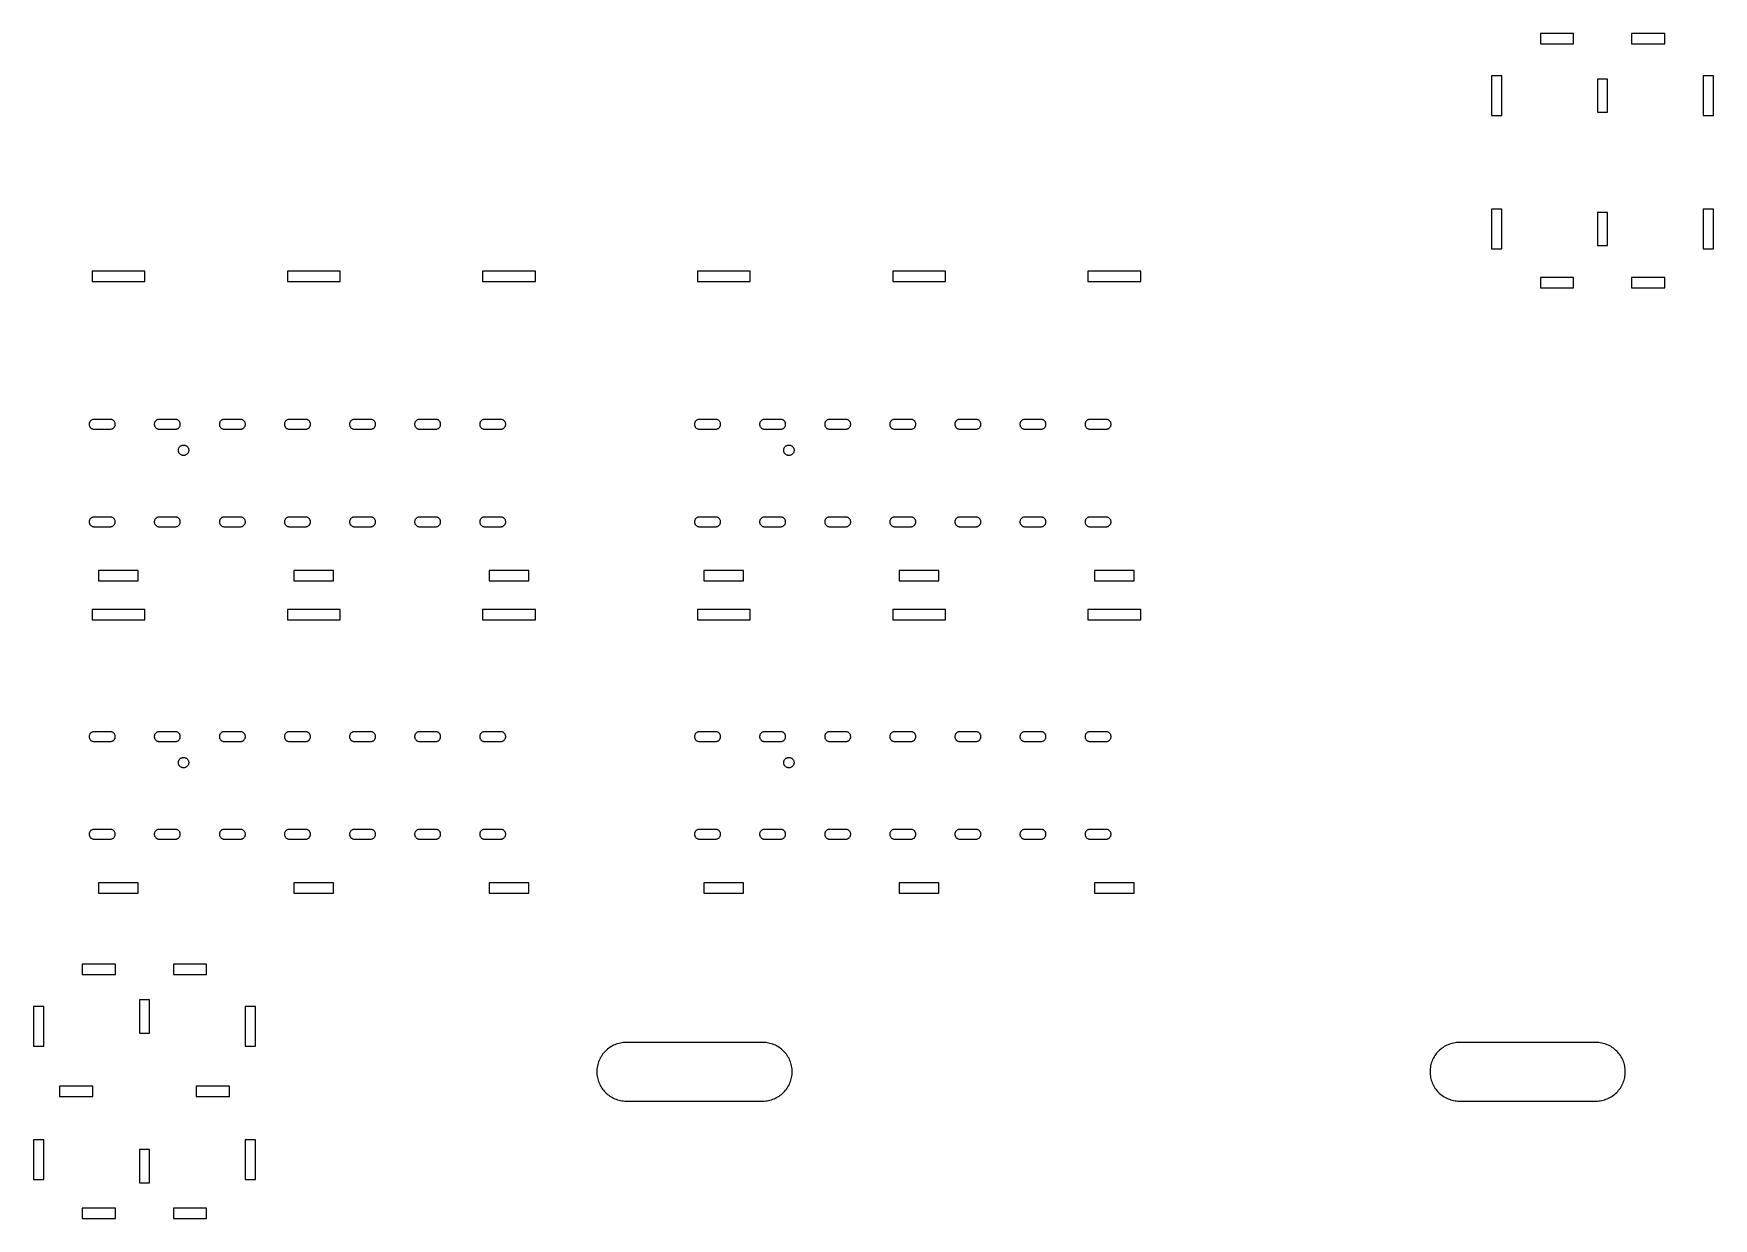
# Model space of a CAD drawing. Header units: millimetres. Extents: x 10 to 526, y -374 to -10.
import ezdxf

# ---------------------------------------------------------------- set-up
doc = ezdxf.new("R2010")
doc.units = ezdxf.units.MM
doc.layers.add('cut_inner', color=7, linetype='Continuous')

msp = doc.modelspace()

# ---------------------------------------------------------------- linework, layer by layer
at = {"layer": 'cut_inner'}
for points in [[(472.9, -13.07), (483.1, -13.07), (483.1, -9.93), (472.9, -9.93)], [(500.9, -13.07), (511.1, -13.07), (511.1, -9.93), (500.9, -9.93)], [(457.93, -35.1), (461.07, -35.1), (461.07, -22.9), (457.93, -22.9)], [(490.43, -34.1), (493.57, -34.1), (493.57, -23.9), (490.43, -23.9)], [(522.92, -35.1), (526.08, -35.1), (526.08, -22.9), (522.92, -22.9)], [(457.93, -76.1), (461.07, -76.1), (461.07, -63.9), (457.93, -63.9)], [(490.43, -75.1), (493.57, -75.1), (493.57, -64.9), (490.43, -64.9)], [(522.92, -76.1), (526.08, -76.1), (526.08, -63.9), (522.92, -63.9)], [(27.9, -86.08), (44.1, -86.08), (44.1, -82.92), (27.9, -82.92)], [(87.9, -86.08), (104.1, -86.08), (104.1, -82.92), (87.9, -82.92)], [(147.9, -86.08), (164.1, -86.08), (164.1, -82.92), (147.9, -82.92)], [(213.9, -86.08), (230.1, -86.08), (230.1, -82.92), (213.9, -82.92)], [(273.9, -86.08), (290.1, -86.08), (290.1, -82.92), (273.9, -82.92)], [(333.9, -86.08), (350.1, -86.08), (350.1, -82.92), (333.9, -82.92)], [(472.9, -88.08), (483.1, -88.08), (483.1, -84.92), (472.9, -84.92)], [(500.9, -88.08), (511.1, -88.08), (511.1, -84.92), (500.9, -84.92)], [(28.5, -131.5), (33.5, -131.5), (33.65, -131.49), (33.79, -131.47), (33.94, -131.44), (34.07, -131.39), (34.21, -131.32), (34.33, -131.25), (34.45, -131.16), (34.56, -131.06), (34.66, -130.95), (34.75, -130.83), (34.82, -130.71), (34.89, -130.57), (34.94, -130.44), (34.97, -130.29), (34.99, -130.15), (35, -130), (35, -130), (34.99, -129.85), (34.97, -129.71), (34.94, -129.56), (34.89, -129.43), (34.82, -129.29), (34.75, -129.17), (34.66, -129.05), (34.56, -128.94), (34.45, -128.84), (34.33, -128.75), (34.21, -128.68), (34.07, -128.61), (33.94, -128.56), (33.79, -128.53), (33.65, -128.51), (33.5, -128.5), (28.5, -128.5), (28.35, -128.51), (28.21, -128.53), (28.06, -128.56), (27.93, -128.61), (27.79, -128.68), (27.67, -128.75), (27.55, -128.84), (27.44, -128.94), (27.34, -129.05), (27.25, -129.17), (27.18, -129.29), (27.11, -129.43), (27.06, -129.56), (27.03, -129.71), (27.01, -129.85), (27, -130), (27, -130), (27.01, -130.15), (27.03, -130.29), (27.06, -130.44), (27.11, -130.57), (27.18, -130.71), (27.25, -130.83), (27.34, -130.95), (27.44, -131.06), (27.55, -131.16), (27.67, -131.25), (27.79, -131.32), (27.93, -131.39), (28.06, -131.44), (28.21, -131.47), (28.35, -131.49), (28.5, -131.5)], [(48.5, -131.5), (53.5, -131.5), (53.65, -131.49), (53.79, -131.47), (53.94, -131.44), (54.07, -131.39), (54.21, -131.32), (54.33, -131.25), (54.45, -131.16), (54.56, -131.06), (54.66, -130.95), (54.75, -130.83), (54.82, -130.71), (54.89, -130.57), (54.94, -130.44), (54.97, -130.29), (54.99, -130.15), (55, -130), (55, -130), (54.99, -129.85), (54.97, -129.71), (54.94, -129.56), (54.89, -129.43), (54.82, -129.29), (54.75, -129.17), (54.66, -129.05), (54.56, -128.94), (54.45, -128.84), (54.33, -128.75), (54.21, -128.68), (54.07, -128.61), (53.94, -128.56), (53.79, -128.53), (53.65, -128.51), (53.5, -128.5), (48.5, -128.5), (48.35, -128.51), (48.21, -128.53), (48.06, -128.56), (47.93, -128.61), (47.79, -128.68), (47.67, -128.75), (47.55, -128.84), (47.44, -128.94), (47.34, -129.05), (47.25, -129.17), (47.18, -129.29), (47.11, -129.43), (47.06, -129.56), (47.03, -129.71), (47.01, -129.85), (47, -130), (47, -130), (47.01, -130.15), (47.03, -130.29), (47.06, -130.44), (47.11, -130.57), (47.18, -130.71), (47.25, -130.83), (47.34, -130.95), (47.44, -131.06), (47.55, -131.16), (47.67, -131.25), (47.79, -131.32), (47.93, -131.39), (48.06, -131.44), (48.21, -131.47), (48.35, -131.49), (48.5, -131.5)], [(68.5, -131.5), (73.5, -131.5), (73.65, -131.49), (73.79, -131.47), (73.94, -131.44), (74.07, -131.39), (74.21, -131.32), (74.33, -131.25), (74.45, -131.16), (74.56, -131.06), (74.66, -130.95), (74.75, -130.83), (74.82, -130.71), (74.89, -130.57), (74.94, -130.44), (74.97, -130.29), (74.99, -130.15), (75, -130), (75, -130), (74.99, -129.85), (74.97, -129.71), (74.94, -129.56), (74.89, -129.43), (74.82, -129.29), (74.75, -129.17), (74.66, -129.05), (74.56, -128.94), (74.45, -128.84), (74.33, -128.75), (74.21, -128.68), (74.07, -128.61), (73.94, -128.56), (73.79, -128.53), (73.65, -128.51), (73.5, -128.5), (68.5, -128.5), (68.35, -128.51), (68.21, -128.53), (68.06, -128.56), (67.93, -128.61), (67.79, -128.68), (67.67, -128.75), (67.55, -128.84), (67.44, -128.94), (67.34, -129.05), (67.25, -129.17), (67.18, -129.29), (67.11, -129.43), (67.06, -129.56), (67.03, -129.71), (67.01, -129.85), (67, -130), (67, -130), (67.01, -130.15), (67.03, -130.29), (67.06, -130.44), (67.11, -130.57), (67.18, -130.71), (67.25, -130.83), (67.34, -130.95), (67.44, -131.06), (67.55, -131.16), (67.67, -131.25), (67.79, -131.32), (67.93, -131.39), (68.06, -131.44), (68.21, -131.47), (68.35, -131.49), (68.5, -131.5)], [(88.5, -131.5), (93.5, -131.5), (93.65, -131.49), (93.79, -131.47), (93.94, -131.44), (94.07, -131.39), (94.21, -131.32), (94.33, -131.25), (94.45, -131.16), (94.56, -131.06), (94.66, -130.95), (94.75, -130.83), (94.82, -130.71), (94.89, -130.57), (94.94, -130.44), (94.97, -130.29), (94.99, -130.15), (95, -130), (95, -130), (94.99, -129.85), (94.97, -129.71), (94.94, -129.56), (94.89, -129.43), (94.82, -129.29), (94.75, -129.17), (94.66, -129.05), (94.56, -128.94), (94.45, -128.84), (94.33, -128.75), (94.21, -128.68), (94.07, -128.61), (93.94, -128.56), (93.79, -128.53), (93.65, -128.51), (93.5, -128.5), (88.5, -128.5), (88.35, -128.51), (88.21, -128.53), (88.06, -128.56), (87.93, -128.61), (87.79, -128.68), (87.67, -128.75), (87.55, -128.84), (87.44, -128.94), (87.34, -129.05), (87.25, -129.17), (87.18, -129.29), (87.11, -129.43), (87.06, -129.56), (87.03, -129.71), (87.01, -129.85), (87, -130), (87, -130), (87.01, -130.15), (87.03, -130.29), (87.06, -130.44), (87.11, -130.57), (87.18, -130.71), (87.25, -130.83), (87.34, -130.95), (87.44, -131.06), (87.55, -131.16), (87.67, -131.25), (87.79, -131.32), (87.93, -131.39), (88.06, -131.44), (88.21, -131.47), (88.35, -131.49), (88.5, -131.5)], [(108.5, -131.5), (113.5, -131.5), (113.65, -131.49), (113.79, -131.47), (113.94, -131.44), (114.07, -131.39), (114.21, -131.32), (114.33, -131.25), (114.45, -131.16), (114.56, -131.06), (114.66, -130.95), (114.75, -130.83), (114.82, -130.71), (114.89, -130.57), (114.94, -130.44), (114.97, -130.29), (114.99, -130.15), (115, -130), (115, -130), (114.99, -129.85), (114.97, -129.71), (114.94, -129.56), (114.89, -129.43), (114.82, -129.29), (114.75, -129.17), (114.66, -129.05), (114.56, -128.94), (114.45, -128.84), (114.33, -128.75), (114.21, -128.68), (114.07, -128.61), (113.94, -128.56), (113.79, -128.53), (113.65, -128.51), (113.5, -128.5), (108.5, -128.5), (108.35, -128.51), (108.21, -128.53), (108.06, -128.56), (107.93, -128.61), (107.79, -128.68), (107.67, -128.75), (107.55, -128.84), (107.44, -128.94), (107.34, -129.05), (107.25, -129.17), (107.18, -129.29), (107.11, -129.43), (107.06, -129.56), (107.03, -129.71), (107.01, -129.85), (107, -130), (107, -130), (107.01, -130.15), (107.03, -130.29), (107.06, -130.44), (107.11, -130.57), (107.18, -130.71), (107.25, -130.83), (107.34, -130.95), (107.44, -131.06), (107.55, -131.16), (107.67, -131.25), (107.79, -131.32), (107.93, -131.39), (108.06, -131.44), (108.21, -131.47), (108.35, -131.49), (108.5, -131.5)], [(128.5, -131.5), (133.5, -131.5), (133.65, -131.49), (133.79, -131.47), (133.94, -131.44), (134.07, -131.39), (134.21, -131.32), (134.33, -131.25), (134.45, -131.16), (134.56, -131.06), (134.66, -130.95), (134.75, -130.83), (134.82, -130.71), (134.89, -130.57), (134.94, -130.44), (134.97, -130.29), (134.99, -130.15), (135, -130), (135, -130), (134.99, -129.85), (134.97, -129.71), (134.94, -129.56), (134.89, -129.43), (134.82, -129.29), (134.75, -129.17), (134.66, -129.05), (134.56, -128.94), (134.45, -128.84), (134.33, -128.75), (134.21, -128.68), (134.07, -128.61), (133.94, -128.56), (133.79, -128.53), (133.65, -128.51), (133.5, -128.5), (128.5, -128.5), (128.35, -128.51), (128.21, -128.53), (128.06, -128.56), (127.93, -128.61), (127.79, -128.68), (127.67, -128.75), (127.55, -128.84), (127.44, -128.94), (127.34, -129.05), (127.25, -129.17), (127.18, -129.29), (127.11, -129.43), (127.06, -129.56), (127.03, -129.71), (127.01, -129.85), (127, -130), (127, -130), (127.01, -130.15), (127.03, -130.29), (127.06, -130.44), (127.11, -130.57), (127.18, -130.71), (127.25, -130.83), (127.34, -130.95), (127.44, -131.06), (127.55, -131.16), (127.67, -131.25), (127.79, -131.32), (127.93, -131.39), (128.06, -131.44), (128.21, -131.47), (128.35, -131.49), (128.5, -131.5)], [(148.5, -131.5), (153.5, -131.5), (153.65, -131.49), (153.79, -131.47), (153.94, -131.44), (154.07, -131.39), (154.21, -131.32), (154.33, -131.25), (154.45, -131.16), (154.56, -131.06), (154.66, -130.95), (154.75, -130.83), (154.82, -130.71), (154.89, -130.57), (154.94, -130.44), (154.97, -130.29), (154.99, -130.15), (155, -130), (155, -130), (154.99, -129.85), (154.97, -129.71), (154.94, -129.56), (154.89, -129.43), (154.82, -129.29), (154.75, -129.17), (154.66, -129.05), (154.56, -128.94), (154.45, -128.84), (154.33, -128.75), (154.21, -128.68), (154.07, -128.61), (153.94, -128.56), (153.79, -128.53), (153.65, -128.51), (153.5, -128.5), (148.5, -128.5), (148.35, -128.51), (148.21, -128.53), (148.06, -128.56), (147.93, -128.61), (147.79, -128.68), (147.67, -128.75), (147.55, -128.84), (147.44, -128.94), (147.34, -129.05), (147.25, -129.17), (147.18, -129.29), (147.11, -129.43), (147.06, -129.56), (147.03, -129.71), (147.01, -129.85), (147, -130), (147, -130), (147.01, -130.15), (147.03, -130.29), (147.06, -130.44), (147.11, -130.57), (147.18, -130.71), (147.25, -130.83), (147.34, -130.95), (147.44, -131.06), (147.55, -131.16), (147.67, -131.25), (147.79, -131.32), (147.93, -131.39), (148.06, -131.44), (148.21, -131.47), (148.35, -131.49), (148.5, -131.5)], [(214.5, -131.5), (219.5, -131.5), (219.65, -131.49), (219.79, -131.47), (219.94, -131.44), (220.07, -131.39), (220.21, -131.32), (220.33, -131.25), (220.45, -131.16), (220.56, -131.06), (220.66, -130.95), (220.75, -130.83), (220.82, -130.71), (220.89, -130.57), (220.94, -130.44), (220.97, -130.29), (220.99, -130.15), (221, -130), (221, -130), (220.99, -129.85), (220.97, -129.71), (220.94, -129.56), (220.89, -129.43), (220.82, -129.29), (220.75, -129.17), (220.66, -129.05), (220.56, -128.94), (220.45, -128.84), (220.33, -128.75), (220.21, -128.68), (220.07, -128.61), (219.94, -128.56), (219.79, -128.53), (219.65, -128.51), (219.5, -128.5), (214.5, -128.5), (214.35, -128.51), (214.21, -128.53), (214.06, -128.56), (213.93, -128.61), (213.79, -128.68), (213.67, -128.75), (213.55, -128.84), (213.44, -128.94), (213.34, -129.05), (213.25, -129.17), (213.18, -129.29), (213.11, -129.43), (213.06, -129.56), (213.03, -129.71), (213.01, -129.85), (213, -130), (213, -130), (213.01, -130.15), (213.03, -130.29), (213.06, -130.44), (213.11, -130.57), (213.18, -130.71), (213.25, -130.83), (213.34, -130.95), (213.44, -131.06), (213.55, -131.16), (213.67, -131.25), (213.79, -131.32), (213.93, -131.39), (214.06, -131.44), (214.21, -131.47), (214.35, -131.49), (214.5, -131.5)], [(234.5, -131.5), (239.5, -131.5), (239.65, -131.49), (239.79, -131.47), (239.94, -131.44), (240.07, -131.39), (240.21, -131.32), (240.33, -131.25), (240.45, -131.16), (240.56, -131.06), (240.66, -130.95), (240.75, -130.83), (240.82, -130.71), (240.89, -130.57), (240.94, -130.44), (240.97, -130.29), (240.99, -130.15), (241, -130), (241, -130), (240.99, -129.85), (240.97, -129.71), (240.94, -129.56), (240.89, -129.43), (240.82, -129.29), (240.75, -129.17), (240.66, -129.05), (240.56, -128.94), (240.45, -128.84), (240.33, -128.75), (240.21, -128.68), (240.07, -128.61), (239.94, -128.56), (239.79, -128.53), (239.65, -128.51), (239.5, -128.5), (234.5, -128.5), (234.35, -128.51), (234.21, -128.53), (234.06, -128.56), (233.93, -128.61), (233.79, -128.68), (233.67, -128.75), (233.55, -128.84), (233.44, -128.94), (233.34, -129.05), (233.25, -129.17), (233.18, -129.29), (233.11, -129.43), (233.06, -129.56), (233.03, -129.71), (233.01, -129.85), (233, -130), (233, -130), (233.01, -130.15), (233.03, -130.29), (233.06, -130.44), (233.11, -130.57), (233.18, -130.71), (233.25, -130.83), (233.34, -130.95), (233.44, -131.06), (233.55, -131.16), (233.67, -131.25), (233.79, -131.32), (233.93, -131.39), (234.06, -131.44), (234.21, -131.47), (234.35, -131.49), (234.5, -131.5)], [(254.5, -131.5), (259.5, -131.5), (259.65, -131.49), (259.79, -131.47), (259.94, -131.44), (260.07, -131.39), (260.21, -131.32), (260.33, -131.25), (260.45, -131.16), (260.56, -131.06), (260.66, -130.95), (260.75, -130.83), (260.82, -130.71), (260.89, -130.57), (260.94, -130.44), (260.97, -130.29), (260.99, -130.15), (261, -130), (261, -130), (260.99, -129.85), (260.97, -129.71), (260.94, -129.56), (260.89, -129.43), (260.82, -129.29), (260.75, -129.17), (260.66, -129.05), (260.56, -128.94), (260.45, -128.84), (260.33, -128.75), (260.21, -128.68), (260.07, -128.61), (259.94, -128.56), (259.79, -128.53), (259.65, -128.51), (259.5, -128.5), (254.5, -128.5), (254.35, -128.51), (254.21, -128.53), (254.06, -128.56), (253.93, -128.61), (253.79, -128.68), (253.67, -128.75), (253.55, -128.84), (253.44, -128.94), (253.34, -129.05), (253.25, -129.17), (253.18, -129.29), (253.11, -129.43), (253.06, -129.56), (253.03, -129.71), (253.01, -129.85), (253, -130), (253, -130), (253.01, -130.15), (253.03, -130.29), (253.06, -130.44), (253.11, -130.57), (253.18, -130.71), (253.25, -130.83), (253.34, -130.95), (253.44, -131.06), (253.55, -131.16), (253.67, -131.25), (253.79, -131.32), (253.93, -131.39), (254.06, -131.44), (254.21, -131.47), (254.35, -131.49), (254.5, -131.5)], [(274.5, -131.5), (279.5, -131.5), (279.65, -131.49), (279.79, -131.47), (279.94, -131.44), (280.07, -131.39), (280.21, -131.32), (280.33, -131.25), (280.45, -131.16), (280.56, -131.06), (280.66, -130.95), (280.75, -130.83), (280.82, -130.71), (280.89, -130.57), (280.94, -130.44), (280.97, -130.29), (280.99, -130.15), (281, -130), (281, -130), (280.99, -129.85), (280.97, -129.71), (280.94, -129.56), (280.89, -129.43), (280.82, -129.29), (280.75, -129.17), (280.66, -129.05), (280.56, -128.94), (280.45, -128.84), (280.33, -128.75), (280.21, -128.68), (280.07, -128.61), (279.94, -128.56), (279.79, -128.53), (279.65, -128.51), (279.5, -128.5), (274.5, -128.5), (274.35, -128.51), (274.21, -128.53), (274.06, -128.56), (273.93, -128.61), (273.79, -128.68), (273.67, -128.75), (273.55, -128.84), (273.44, -128.94), (273.34, -129.05), (273.25, -129.17), (273.18, -129.29), (273.11, -129.43), (273.06, -129.56), (273.03, -129.71), (273.01, -129.85), (273, -130), (273, -130), (273.01, -130.15), (273.03, -130.29), (273.06, -130.44), (273.11, -130.57), (273.18, -130.71), (273.25, -130.83), (273.34, -130.95), (273.44, -131.06), (273.55, -131.16), (273.67, -131.25), (273.79, -131.32), (273.93, -131.39), (274.06, -131.44), (274.21, -131.47), (274.35, -131.49), (274.5, -131.5)], [(294.5, -131.5), (299.5, -131.5), (299.65, -131.49), (299.79, -131.47), (299.94, -131.44), (300.07, -131.39), (300.21, -131.32), (300.33, -131.25), (300.45, -131.16), (300.56, -131.06), (300.66, -130.95), (300.75, -130.83), (300.82, -130.71), (300.89, -130.57), (300.94, -130.44), (300.97, -130.29), (300.99, -130.15), (301, -130), (301, -130), (300.99, -129.85), (300.97, -129.71), (300.94, -129.56), (300.89, -129.43), (300.82, -129.29), (300.75, -129.17), (300.66, -129.05), (300.56, -128.94), (300.45, -128.84), (300.33, -128.75), (300.21, -128.68), (300.07, -128.61), (299.94, -128.56), (299.79, -128.53), (299.65, -128.51), (299.5, -128.5), (294.5, -128.5), (294.35, -128.51), (294.21, -128.53), (294.06, -128.56), (293.93, -128.61), (293.79, -128.68), (293.67, -128.75), (293.55, -128.84), (293.44, -128.94), (293.34, -129.05), (293.25, -129.17), (293.18, -129.29), (293.11, -129.43), (293.06, -129.56), (293.03, -129.71), (293.01, -129.85), (293, -130), (293, -130), (293.01, -130.15), (293.03, -130.29), (293.06, -130.44), (293.11, -130.57), (293.18, -130.71), (293.25, -130.83), (293.34, -130.95), (293.44, -131.06), (293.55, -131.16), (293.67, -131.25), (293.79, -131.32), (293.93, -131.39), (294.06, -131.44), (294.21, -131.47), (294.35, -131.49), (294.5, -131.5)], [(314.5, -131.5), (319.5, -131.5), (319.65, -131.49), (319.79, -131.47), (319.94, -131.44), (320.07, -131.39), (320.21, -131.32), (320.33, -131.25), (320.45, -131.16), (320.56, -131.06), (320.66, -130.95), (320.75, -130.83), (320.82, -130.71), (320.89, -130.57), (320.94, -130.44), (320.97, -130.29), (320.99, -130.15), (321, -130), (321, -130), (320.99, -129.85), (320.97, -129.71), (320.94, -129.56), (320.89, -129.43), (320.82, -129.29), (320.75, -129.17), (320.66, -129.05), (320.56, -128.94), (320.45, -128.84), (320.33, -128.75), (320.21, -128.68), (320.07, -128.61), (319.94, -128.56), (319.79, -128.53), (319.65, -128.51), (319.5, -128.5), (314.5, -128.5), (314.35, -128.51), (314.21, -128.53), (314.06, -128.56), (313.93, -128.61), (313.79, -128.68), (313.67, -128.75), (313.55, -128.84), (313.44, -128.94), (313.34, -129.05), (313.25, -129.17), (313.18, -129.29), (313.11, -129.43), (313.06, -129.56), (313.03, -129.71), (313.01, -129.85), (313, -130), (313, -130), (313.01, -130.15), (313.03, -130.29), (313.06, -130.44), (313.11, -130.57), (313.18, -130.71), (313.25, -130.83), (313.34, -130.95), (313.44, -131.06), (313.55, -131.16), (313.67, -131.25), (313.79, -131.32), (313.93, -131.39), (314.06, -131.44), (314.21, -131.47), (314.35, -131.49), (314.5, -131.5)], [(334.5, -131.5), (339.5, -131.5), (339.65, -131.49), (339.79, -131.47), (339.94, -131.44), (340.07, -131.39), (340.21, -131.32), (340.33, -131.25), (340.45, -131.16), (340.56, -131.06), (340.66, -130.95), (340.75, -130.83), (340.82, -130.71), (340.89, -130.57), (340.94, -130.44), (340.97, -130.29), (340.99, -130.15), (341, -130), (341, -130), (340.99, -129.85), (340.97, -129.71), (340.94, -129.56), (340.89, -129.43), (340.82, -129.29), (340.75, -129.17), (340.66, -129.05), (340.56, -128.94), (340.45, -128.84), (340.33, -128.75), (340.21, -128.68), (340.07, -128.61), (339.94, -128.56), (339.79, -128.53), (339.65, -128.51), (339.5, -128.5), (334.5, -128.5), (334.35, -128.51), (334.21, -128.53), (334.06, -128.56), (333.93, -128.61), (333.79, -128.68), (333.67, -128.75), (333.55, -128.84), (333.44, -128.94), (333.34, -129.05), (333.25, -129.17), (333.18, -129.29), (333.11, -129.43), (333.06, -129.56), (333.03, -129.71), (333.01, -129.85), (333, -130), (333, -130), (333.01, -130.15), (333.03, -130.29), (333.06, -130.44), (333.11, -130.57), (333.18, -130.71), (333.25, -130.83), (333.34, -130.95), (333.44, -131.06), (333.55, -131.16), (333.67, -131.25), (333.79, -131.32), (333.93, -131.39), (334.06, -131.44), (334.21, -131.47), (334.35, -131.49), (334.5, -131.5)], [(54.4, -138), (54.41, -137.84), (54.43, -137.69), (54.47, -137.54), (54.52, -137.39), (54.59, -137.25), (54.67, -137.11), (54.76, -136.98), (54.87, -136.87), (54.98, -136.76), (55.11, -136.67), (55.25, -136.59), (55.39, -136.52), (55.54, -136.47), (55.69, -136.43), (55.84, -136.41), (56, -136.4), (56.16, -136.41), (56.31, -136.43), (56.46, -136.47), (56.61, -136.52), (56.75, -136.59), (56.89, -136.67), (57.02, -136.76), (57.13, -136.87), (57.24, -136.98), (57.33, -137.11), (57.41, -137.25), (57.48, -137.39), (57.53, -137.54), (57.57, -137.69), (57.59, -137.84), (57.6, -138), (57.59, -138.16), (57.57, -138.31), (57.53, -138.46), (57.48, -138.61), (57.41, -138.75), (57.33, -138.89), (57.24, -139.02), (57.13, -139.13), (57.02, -139.24), (56.89, -139.33), (56.75, -139.41), (56.61, -139.48), (56.46, -139.53), (56.31, -139.57), (56.16, -139.59), (56, -139.6), (55.84, -139.59), (55.69, -139.57), (55.54, -139.53), (55.39, -139.48), (55.25, -139.41), (55.11, -139.33), (54.98, -139.24), (54.87, -139.13), (54.76, -139.02), (54.67, -138.89), (54.59, -138.75), (54.52, -138.61), (54.47, -138.46), (54.43, -138.31), (54.41, -138.16), (54.4, -138)], [(240.4, -138), (240.41, -137.84), (240.43, -137.69), (240.47, -137.54), (240.52, -137.39), (240.59, -137.25), (240.67, -137.11), (240.76, -136.98), (240.87, -136.87), (240.98, -136.76), (241.11, -136.67), (241.25, -136.59), (241.39, -136.52), (241.54, -136.47), (241.69, -136.43), (241.84, -136.41), (242, -136.4), (242.16, -136.41), (242.31, -136.43), (242.46, -136.47), (242.61, -136.52), (242.75, -136.59), (242.89, -136.67), (243.02, -136.76), (243.13, -136.87), (243.24, -136.98), (243.33, -137.11), (243.41, -137.25), (243.48, -137.39), (243.53, -137.54), (243.57, -137.69), (243.59, -137.84), (243.6, -138), (243.59, -138.16), (243.57, -138.31), (243.53, -138.46), (243.48, -138.61), (243.41, -138.75), (243.33, -138.89), (243.24, -139.02), (243.13, -139.13), (243.02, -139.24), (242.89, -139.33), (242.75, -139.41), (242.61, -139.48), (242.46, -139.53), (242.31, -139.57), (242.16, -139.59), (242, -139.6), (241.84, -139.59), (241.69, -139.57), (241.54, -139.53), (241.39, -139.48), (241.25, -139.41), (241.11, -139.33), (240.98, -139.24), (240.87, -139.13), (240.76, -139.02), (240.67, -138.89), (240.59, -138.75), (240.52, -138.61), (240.47, -138.46), (240.43, -138.31), (240.41, -138.16), (240.4, -138)], [(28.5, -161.5), (33.5, -161.5), (33.65, -161.49), (33.79, -161.47), (33.94, -161.44), (34.07, -161.39), (34.21, -161.32), (34.33, -161.25), (34.45, -161.16), (34.56, -161.06), (34.66, -160.95), (34.75, -160.83), (34.82, -160.71), (34.89, -160.57), (34.94, -160.44), (34.97, -160.29), (34.99, -160.15), (35, -160), (35, -160), (34.99, -159.85), (34.97, -159.71), (34.94, -159.56), (34.89, -159.43), (34.82, -159.29), (34.75, -159.17), (34.66, -159.05), (34.56, -158.94), (34.45, -158.84), (34.33, -158.75), (34.21, -158.68), (34.07, -158.61), (33.94, -158.56), (33.79, -158.53), (33.65, -158.51), (33.5, -158.5), (28.5, -158.5), (28.35, -158.51), (28.21, -158.53), (28.06, -158.56), (27.93, -158.61), (27.79, -158.68), (27.67, -158.75), (27.55, -158.84), (27.44, -158.94), (27.34, -159.05), (27.25, -159.17), (27.18, -159.29), (27.11, -159.43), (27.06, -159.56), (27.03, -159.71), (27.01, -159.85), (27, -160), (27, -160), (27.01, -160.15), (27.03, -160.29), (27.06, -160.44), (27.11, -160.57), (27.18, -160.71), (27.25, -160.83), (27.34, -160.95), (27.44, -161.06), (27.55, -161.16), (27.67, -161.25), (27.79, -161.32), (27.93, -161.39), (28.06, -161.44), (28.21, -161.47), (28.35, -161.49), (28.5, -161.5)], [(48.5, -161.5), (53.5, -161.5), (53.65, -161.49), (53.79, -161.47), (53.94, -161.44), (54.07, -161.39), (54.21, -161.32), (54.33, -161.25), (54.45, -161.16), (54.56, -161.06), (54.66, -160.95), (54.75, -160.83), (54.82, -160.71), (54.89, -160.57), (54.94, -160.44), (54.97, -160.29), (54.99, -160.15), (55, -160), (55, -160), (54.99, -159.85), (54.97, -159.71), (54.94, -159.56), (54.89, -159.43), (54.82, -159.29), (54.75, -159.17), (54.66, -159.05), (54.56, -158.94), (54.45, -158.84), (54.33, -158.75), (54.21, -158.68), (54.07, -158.61), (53.94, -158.56), (53.79, -158.53), (53.65, -158.51), (53.5, -158.5), (48.5, -158.5), (48.35, -158.51), (48.21, -158.53), (48.06, -158.56), (47.93, -158.61), (47.79, -158.68), (47.67, -158.75), (47.55, -158.84), (47.44, -158.94), (47.34, -159.05), (47.25, -159.17), (47.18, -159.29), (47.11, -159.43), (47.06, -159.56), (47.03, -159.71), (47.01, -159.85), (47, -160), (47, -160), (47.01, -160.15), (47.03, -160.29), (47.06, -160.44), (47.11, -160.57), (47.18, -160.71), (47.25, -160.83), (47.34, -160.95), (47.44, -161.06), (47.55, -161.16), (47.67, -161.25), (47.79, -161.32), (47.93, -161.39), (48.06, -161.44), (48.21, -161.47), (48.35, -161.49), (48.5, -161.5)], [(68.5, -161.5), (73.5, -161.5), (73.65, -161.49), (73.79, -161.47), (73.94, -161.44), (74.07, -161.39), (74.21, -161.32), (74.33, -161.25), (74.45, -161.16), (74.56, -161.06), (74.66, -160.95), (74.75, -160.83), (74.82, -160.71), (74.89, -160.57), (74.94, -160.44), (74.97, -160.29), (74.99, -160.15), (75, -160), (75, -160), (74.99, -159.85), (74.97, -159.71), (74.94, -159.56), (74.89, -159.43), (74.82, -159.29), (74.75, -159.17), (74.66, -159.05), (74.56, -158.94), (74.45, -158.84), (74.33, -158.75), (74.21, -158.68), (74.07, -158.61), (73.94, -158.56), (73.79, -158.53), (73.65, -158.51), (73.5, -158.5), (68.5, -158.5), (68.35, -158.51), (68.21, -158.53), (68.06, -158.56), (67.93, -158.61), (67.79, -158.68), (67.67, -158.75), (67.55, -158.84), (67.44, -158.94), (67.34, -159.05), (67.25, -159.17), (67.18, -159.29), (67.11, -159.43), (67.06, -159.56), (67.03, -159.71), (67.01, -159.85), (67, -160), (67, -160), (67.01, -160.15), (67.03, -160.29), (67.06, -160.44), (67.11, -160.57), (67.18, -160.71), (67.25, -160.83), (67.34, -160.95), (67.44, -161.06), (67.55, -161.16), (67.67, -161.25), (67.79, -161.32), (67.93, -161.39), (68.06, -161.44), (68.21, -161.47), (68.35, -161.49), (68.5, -161.5)], [(88.5, -161.5), (93.5, -161.5), (93.65, -161.49), (93.79, -161.47), (93.94, -161.44), (94.07, -161.39), (94.21, -161.32), (94.33, -161.25), (94.45, -161.16), (94.56, -161.06), (94.66, -160.95), (94.75, -160.83), (94.82, -160.71), (94.89, -160.57), (94.94, -160.44), (94.97, -160.29), (94.99, -160.15), (95, -160), (95, -160), (94.99, -159.85), (94.97, -159.71), (94.94, -159.56), (94.89, -159.43), (94.82, -159.29), (94.75, -159.17), (94.66, -159.05), (94.56, -158.94), (94.45, -158.84), (94.33, -158.75), (94.21, -158.68), (94.07, -158.61), (93.94, -158.56), (93.79, -158.53), (93.65, -158.51), (93.5, -158.5), (88.5, -158.5), (88.35, -158.51), (88.21, -158.53), (88.06, -158.56), (87.93, -158.61), (87.79, -158.68), (87.67, -158.75), (87.55, -158.84), (87.44, -158.94), (87.34, -159.05), (87.25, -159.17), (87.18, -159.29), (87.11, -159.43), (87.06, -159.56), (87.03, -159.71), (87.01, -159.85), (87, -160), (87, -160), (87.01, -160.15), (87.03, -160.29), (87.06, -160.44), (87.11, -160.57), (87.18, -160.71), (87.25, -160.83), (87.34, -160.95), (87.44, -161.06), (87.55, -161.16), (87.67, -161.25), (87.79, -161.32), (87.93, -161.39), (88.06, -161.44), (88.21, -161.47), (88.35, -161.49), (88.5, -161.5)], [(108.5, -161.5), (113.5, -161.5), (113.65, -161.49), (113.79, -161.47), (113.94, -161.44), (114.07, -161.39), (114.21, -161.32), (114.33, -161.25), (114.45, -161.16), (114.56, -161.06), (114.66, -160.95), (114.75, -160.83), (114.82, -160.71), (114.89, -160.57), (114.94, -160.44), (114.97, -160.29), (114.99, -160.15), (115, -160), (115, -160), (114.99, -159.85), (114.97, -159.71), (114.94, -159.56), (114.89, -159.43), (114.82, -159.29), (114.75, -159.17), (114.66, -159.05), (114.56, -158.94), (114.45, -158.84), (114.33, -158.75), (114.21, -158.68), (114.07, -158.61), (113.94, -158.56), (113.79, -158.53), (113.65, -158.51), (113.5, -158.5), (108.5, -158.5), (108.35, -158.51), (108.21, -158.53), (108.06, -158.56), (107.93, -158.61), (107.79, -158.68), (107.67, -158.75), (107.55, -158.84), (107.44, -158.94), (107.34, -159.05), (107.25, -159.17), (107.18, -159.29), (107.11, -159.43), (107.06, -159.56), (107.03, -159.71), (107.01, -159.85), (107, -160), (107, -160), (107.01, -160.15), (107.03, -160.29), (107.06, -160.44), (107.11, -160.57), (107.18, -160.71), (107.25, -160.83), (107.34, -160.95), (107.44, -161.06), (107.55, -161.16), (107.67, -161.25), (107.79, -161.32), (107.93, -161.39), (108.06, -161.44), (108.21, -161.47), (108.35, -161.49), (108.5, -161.5)], [(128.5, -161.5), (133.5, -161.5), (133.65, -161.49), (133.79, -161.47), (133.94, -161.44), (134.07, -161.39), (134.21, -161.32), (134.33, -161.25), (134.45, -161.16), (134.56, -161.06), (134.66, -160.95), (134.75, -160.83), (134.82, -160.71), (134.89, -160.57), (134.94, -160.44), (134.97, -160.29), (134.99, -160.15), (135, -160), (135, -160), (134.99, -159.85), (134.97, -159.71), (134.94, -159.56), (134.89, -159.43), (134.82, -159.29), (134.75, -159.17), (134.66, -159.05), (134.56, -158.94), (134.45, -158.84), (134.33, -158.75), (134.21, -158.68), (134.07, -158.61), (133.94, -158.56), (133.79, -158.53), (133.65, -158.51), (133.5, -158.5), (128.5, -158.5), (128.35, -158.51), (128.21, -158.53), (128.06, -158.56), (127.93, -158.61), (127.79, -158.68), (127.67, -158.75), (127.55, -158.84), (127.44, -158.94), (127.34, -159.05), (127.25, -159.17), (127.18, -159.29), (127.11, -159.43), (127.06, -159.56), (127.03, -159.71), (127.01, -159.85), (127, -160), (127, -160), (127.01, -160.15), (127.03, -160.29), (127.06, -160.44), (127.11, -160.57), (127.18, -160.71), (127.25, -160.83), (127.34, -160.95), (127.44, -161.06), (127.55, -161.16), (127.67, -161.25), (127.79, -161.32), (127.93, -161.39), (128.06, -161.44), (128.21, -161.47), (128.35, -161.49), (128.5, -161.5)], [(148.5, -161.5), (153.5, -161.5), (153.65, -161.49), (153.79, -161.47), (153.94, -161.44), (154.07, -161.39), (154.21, -161.32), (154.33, -161.25), (154.45, -161.16), (154.56, -161.06), (154.66, -160.95), (154.75, -160.83), (154.82, -160.71), (154.89, -160.57), (154.94, -160.44), (154.97, -160.29), (154.99, -160.15), (155, -160), (155, -160), (154.99, -159.85), (154.97, -159.71), (154.94, -159.56), (154.89, -159.43), (154.82, -159.29), (154.75, -159.17), (154.66, -159.05), (154.56, -158.94), (154.45, -158.84), (154.33, -158.75), (154.21, -158.68), (154.07, -158.61), (153.94, -158.56), (153.79, -158.53), (153.65, -158.51), (153.5, -158.5), (148.5, -158.5), (148.35, -158.51), (148.21, -158.53), (148.06, -158.56), (147.93, -158.61), (147.79, -158.68), (147.67, -158.75), (147.55, -158.84), (147.44, -158.94), (147.34, -159.05), (147.25, -159.17), (147.18, -159.29), (147.11, -159.43), (147.06, -159.56), (147.03, -159.71), (147.01, -159.85), (147, -160), (147, -160), (147.01, -160.15), (147.03, -160.29), (147.06, -160.44), (147.11, -160.57), (147.18, -160.71), (147.25, -160.83), (147.34, -160.95), (147.44, -161.06), (147.55, -161.16), (147.67, -161.25), (147.79, -161.32), (147.93, -161.39), (148.06, -161.44), (148.21, -161.47), (148.35, -161.49), (148.5, -161.5)], [(214.5, -161.5), (219.5, -161.5), (219.65, -161.49), (219.79, -161.47), (219.94, -161.44), (220.07, -161.39), (220.21, -161.32), (220.33, -161.25), (220.45, -161.16), (220.56, -161.06), (220.66, -160.95), (220.75, -160.83), (220.82, -160.71), (220.89, -160.57), (220.94, -160.44), (220.97, -160.29), (220.99, -160.15), (221, -160), (221, -160), (220.99, -159.85), (220.97, -159.71), (220.94, -159.56), (220.89, -159.43), (220.82, -159.29), (220.75, -159.17), (220.66, -159.05), (220.56, -158.94), (220.45, -158.84), (220.33, -158.75), (220.21, -158.68), (220.07, -158.61), (219.94, -158.56), (219.79, -158.53), (219.65, -158.51), (219.5, -158.5), (214.5, -158.5), (214.35, -158.51), (214.21, -158.53), (214.06, -158.56), (213.93, -158.61), (213.79, -158.68), (213.67, -158.75), (213.55, -158.84), (213.44, -158.94), (213.34, -159.05), (213.25, -159.17), (213.18, -159.29), (213.11, -159.43), (213.06, -159.56), (213.03, -159.71), (213.01, -159.85), (213, -160), (213, -160), (213.01, -160.15), (213.03, -160.29), (213.06, -160.44), (213.11, -160.57), (213.18, -160.71), (213.25, -160.83), (213.34, -160.95), (213.44, -161.06), (213.55, -161.16), (213.67, -161.25), (213.79, -161.32), (213.93, -161.39), (214.06, -161.44), (214.21, -161.47), (214.35, -161.49), (214.5, -161.5)], [(234.5, -161.5), (239.5, -161.5), (239.65, -161.49), (239.79, -161.47), (239.94, -161.44), (240.07, -161.39), (240.21, -161.32), (240.33, -161.25), (240.45, -161.16), (240.56, -161.06), (240.66, -160.95), (240.75, -160.83), (240.82, -160.71), (240.89, -160.57), (240.94, -160.44), (240.97, -160.29), (240.99, -160.15), (241, -160), (241, -160), (240.99, -159.85), (240.97, -159.71), (240.94, -159.56), (240.89, -159.43), (240.82, -159.29), (240.75, -159.17), (240.66, -159.05), (240.56, -158.94), (240.45, -158.84), (240.33, -158.75), (240.21, -158.68), (240.07, -158.61), (239.94, -158.56), (239.79, -158.53), (239.65, -158.51), (239.5, -158.5), (234.5, -158.5), (234.35, -158.51), (234.21, -158.53), (234.06, -158.56), (233.93, -158.61), (233.79, -158.68), (233.67, -158.75), (233.55, -158.84), (233.44, -158.94), (233.34, -159.05), (233.25, -159.17), (233.18, -159.29), (233.11, -159.43), (233.06, -159.56), (233.03, -159.71), (233.01, -159.85), (233, -160), (233, -160), (233.01, -160.15), (233.03, -160.29), (233.06, -160.44), (233.11, -160.57), (233.18, -160.71), (233.25, -160.83), (233.34, -160.95), (233.44, -161.06), (233.55, -161.16), (233.67, -161.25), (233.79, -161.32), (233.93, -161.39), (234.06, -161.44), (234.21, -161.47), (234.35, -161.49), (234.5, -161.5)], [(254.5, -161.5), (259.5, -161.5), (259.65, -161.49), (259.79, -161.47), (259.94, -161.44), (260.07, -161.39), (260.21, -161.32), (260.33, -161.25), (260.45, -161.16), (260.56, -161.06), (260.66, -160.95), (260.75, -160.83), (260.82, -160.71), (260.89, -160.57), (260.94, -160.44), (260.97, -160.29), (260.99, -160.15), (261, -160), (261, -160), (260.99, -159.85), (260.97, -159.71), (260.94, -159.56), (260.89, -159.43), (260.82, -159.29), (260.75, -159.17), (260.66, -159.05), (260.56, -158.94), (260.45, -158.84), (260.33, -158.75), (260.21, -158.68), (260.07, -158.61), (259.94, -158.56), (259.79, -158.53), (259.65, -158.51), (259.5, -158.5), (254.5, -158.5), (254.35, -158.51), (254.21, -158.53), (254.06, -158.56), (253.93, -158.61), (253.79, -158.68), (253.67, -158.75), (253.55, -158.84), (253.44, -158.94), (253.34, -159.05), (253.25, -159.17), (253.18, -159.29), (253.11, -159.43), (253.06, -159.56), (253.03, -159.71), (253.01, -159.85), (253, -160), (253, -160), (253.01, -160.15), (253.03, -160.29), (253.06, -160.44), (253.11, -160.57), (253.18, -160.71), (253.25, -160.83), (253.34, -160.95), (253.44, -161.06), (253.55, -161.16), (253.67, -161.25), (253.79, -161.32), (253.93, -161.39), (254.06, -161.44), (254.21, -161.47), (254.35, -161.49), (254.5, -161.5)], [(274.5, -161.5), (279.5, -161.5), (279.65, -161.49), (279.79, -161.47), (279.94, -161.44), (280.07, -161.39), (280.21, -161.32), (280.33, -161.25), (280.45, -161.16), (280.56, -161.06), (280.66, -160.95), (280.75, -160.83), (280.82, -160.71), (280.89, -160.57), (280.94, -160.44), (280.97, -160.29), (280.99, -160.15), (281, -160), (281, -160), (280.99, -159.85), (280.97, -159.71), (280.94, -159.56), (280.89, -159.43), (280.82, -159.29), (280.75, -159.17), (280.66, -159.05), (280.56, -158.94), (280.45, -158.84), (280.33, -158.75), (280.21, -158.68), (280.07, -158.61), (279.94, -158.56), (279.79, -158.53), (279.65, -158.51), (279.5, -158.5), (274.5, -158.5), (274.35, -158.51), (274.21, -158.53), (274.06, -158.56), (273.93, -158.61), (273.79, -158.68), (273.67, -158.75), (273.55, -158.84), (273.44, -158.94), (273.34, -159.05), (273.25, -159.17), (273.18, -159.29), (273.11, -159.43), (273.06, -159.56), (273.03, -159.71), (273.01, -159.85), (273, -160), (273, -160), (273.01, -160.15), (273.03, -160.29), (273.06, -160.44), (273.11, -160.57), (273.18, -160.71), (273.25, -160.83), (273.34, -160.95), (273.44, -161.06), (273.55, -161.16), (273.67, -161.25), (273.79, -161.32), (273.93, -161.39), (274.06, -161.44), (274.21, -161.47), (274.35, -161.49), (274.5, -161.5)], [(294.5, -161.5), (299.5, -161.5), (299.65, -161.49), (299.79, -161.47), (299.94, -161.44), (300.07, -161.39), (300.21, -161.32), (300.33, -161.25), (300.45, -161.16), (300.56, -161.06), (300.66, -160.95), (300.75, -160.83), (300.82, -160.71), (300.89, -160.57), (300.94, -160.44), (300.97, -160.29), (300.99, -160.15), (301, -160), (301, -160), (300.99, -159.85), (300.97, -159.71), (300.94, -159.56), (300.89, -159.43), (300.82, -159.29), (300.75, -159.17), (300.66, -159.05), (300.56, -158.94), (300.45, -158.84), (300.33, -158.75), (300.21, -158.68), (300.07, -158.61), (299.94, -158.56), (299.79, -158.53), (299.65, -158.51), (299.5, -158.5), (294.5, -158.5), (294.35, -158.51), (294.21, -158.53), (294.06, -158.56), (293.93, -158.61), (293.79, -158.68), (293.67, -158.75), (293.55, -158.84), (293.44, -158.94), (293.34, -159.05), (293.25, -159.17), (293.18, -159.29), (293.11, -159.43), (293.06, -159.56), (293.03, -159.71), (293.01, -159.85), (293, -160), (293, -160), (293.01, -160.15), (293.03, -160.29), (293.06, -160.44), (293.11, -160.57), (293.18, -160.71), (293.25, -160.83), (293.34, -160.95), (293.44, -161.06), (293.55, -161.16), (293.67, -161.25), (293.79, -161.32), (293.93, -161.39), (294.06, -161.44), (294.21, -161.47), (294.35, -161.49), (294.5, -161.5)], [(314.5, -161.5), (319.5, -161.5), (319.65, -161.49), (319.79, -161.47), (319.94, -161.44), (320.07, -161.39), (320.21, -161.32), (320.33, -161.25), (320.45, -161.16), (320.56, -161.06), (320.66, -160.95), (320.75, -160.83), (320.82, -160.71), (320.89, -160.57), (320.94, -160.44), (320.97, -160.29), (320.99, -160.15), (321, -160), (321, -160), (320.99, -159.85), (320.97, -159.71), (320.94, -159.56), (320.89, -159.43), (320.82, -159.29), (320.75, -159.17), (320.66, -159.05), (320.56, -158.94), (320.45, -158.84), (320.33, -158.75), (320.21, -158.68), (320.07, -158.61), (319.94, -158.56), (319.79, -158.53), (319.65, -158.51), (319.5, -158.5), (314.5, -158.5), (314.35, -158.51), (314.21, -158.53), (314.06, -158.56), (313.93, -158.61), (313.79, -158.68), (313.67, -158.75), (313.55, -158.84), (313.44, -158.94), (313.34, -159.05), (313.25, -159.17), (313.18, -159.29), (313.11, -159.43), (313.06, -159.56), (313.03, -159.71), (313.01, -159.85), (313, -160), (313, -160), (313.01, -160.15), (313.03, -160.29), (313.06, -160.44), (313.11, -160.57), (313.18, -160.71), (313.25, -160.83), (313.34, -160.95), (313.44, -161.06), (313.55, -161.16), (313.67, -161.25), (313.79, -161.32), (313.93, -161.39), (314.06, -161.44), (314.21, -161.47), (314.35, -161.49), (314.5, -161.5)], [(334.5, -161.5), (339.5, -161.5), (339.65, -161.49), (339.79, -161.47), (339.94, -161.44), (340.07, -161.39), (340.21, -161.32), (340.33, -161.25), (340.45, -161.16), (340.56, -161.06), (340.66, -160.95), (340.75, -160.83), (340.82, -160.71), (340.89, -160.57), (340.94, -160.44), (340.97, -160.29), (340.99, -160.15), (341, -160), (341, -160), (340.99, -159.85), (340.97, -159.71), (340.94, -159.56), (340.89, -159.43), (340.82, -159.29), (340.75, -159.17), (340.66, -159.05), (340.56, -158.94), (340.45, -158.84), (340.33, -158.75), (340.21, -158.68), (340.07, -158.61), (339.94, -158.56), (339.79, -158.53), (339.65, -158.51), (339.5, -158.5), (334.5, -158.5), (334.35, -158.51), (334.21, -158.53), (334.06, -158.56), (333.93, -158.61), (333.79, -158.68), (333.67, -158.75), (333.55, -158.84), (333.44, -158.94), (333.34, -159.05), (333.25, -159.17), (333.18, -159.29), (333.11, -159.43), (333.06, -159.56), (333.03, -159.71), (333.01, -159.85), (333, -160), (333, -160), (333.01, -160.15), (333.03, -160.29), (333.06, -160.44), (333.11, -160.57), (333.18, -160.71), (333.25, -160.83), (333.34, -160.95), (333.44, -161.06), (333.55, -161.16), (333.67, -161.25), (333.79, -161.32), (333.93, -161.39), (334.06, -161.44), (334.21, -161.47), (334.35, -161.49), (334.5, -161.5)], [(29.9, -178.07), (42.1, -178.07), (42.1, -174.93), (29.9, -174.93)], [(89.9, -178.07), (102.1, -178.07), (102.1, -174.93), (89.9, -174.93)], [(149.9, -178.07), (162.1, -178.07), (162.1, -174.93), (149.9, -174.93)], [(215.9, -178.07), (228.1, -178.07), (228.1, -174.93), (215.9, -174.93)], [(275.9, -178.07), (288.1, -178.07), (288.1, -174.93), (275.9, -174.93)], [(335.9, -178.07), (348.1, -178.07), (348.1, -174.93), (335.9, -174.93)], [(27.9, -190.07), (44.1, -190.07), (44.1, -186.93), (27.9, -186.93)], [(87.9, -190.07), (104.1, -190.07), (104.1, -186.93), (87.9, -186.93)], [(147.9, -190.07), (164.1, -190.07), (164.1, -186.93), (147.9, -186.93)], [(213.9, -190.07), (230.1, -190.07), (230.1, -186.93), (213.9, -186.93)], [(273.9, -190.07), (290.1, -190.07), (290.1, -186.93), (273.9, -186.93)], [(333.9, -190.07), (350.1, -190.07), (350.1, -186.93), (333.9, -186.93)], [(28.5, -227.5), (33.5, -227.5), (33.65, -227.49), (33.79, -227.47), (33.94, -227.44), (34.07, -227.39), (34.21, -227.32), (34.33, -227.25), (34.45, -227.16), (34.56, -227.06), (34.66, -226.95), (34.75, -226.83), (34.82, -226.71), (34.89, -226.57), (34.94, -226.44), (34.97, -226.29), (34.99, -226.15), (35, -226), (35, -226), (34.99, -225.85), (34.97, -225.71), (34.94, -225.56), (34.89, -225.43), (34.82, -225.29), (34.75, -225.17), (34.66, -225.05), (34.56, -224.94), (34.45, -224.84), (34.33, -224.75), (34.21, -224.68), (34.07, -224.61), (33.94, -224.56), (33.79, -224.53), (33.65, -224.51), (33.5, -224.5), (28.5, -224.5), (28.35, -224.51), (28.21, -224.53), (28.06, -224.56), (27.93, -224.61), (27.79, -224.68), (27.67, -224.75), (27.55, -224.84), (27.44, -224.94), (27.34, -225.05), (27.25, -225.17), (27.18, -225.29), (27.11, -225.43), (27.06, -225.56), (27.03, -225.71), (27.01, -225.85), (27, -226), (27, -226), (27.01, -226.15), (27.03, -226.29), (27.06, -226.44), (27.11, -226.57), (27.18, -226.71), (27.25, -226.83), (27.34, -226.95), (27.44, -227.06), (27.55, -227.16), (27.67, -227.25), (27.79, -227.32), (27.93, -227.39), (28.06, -227.44), (28.21, -227.47), (28.35, -227.49), (28.5, -227.5)], [(48.5, -227.5), (53.5, -227.5), (53.65, -227.49), (53.79, -227.47), (53.94, -227.44), (54.07, -227.39), (54.21, -227.32), (54.33, -227.25), (54.45, -227.16), (54.56, -227.06), (54.66, -226.95), (54.75, -226.83), (54.82, -226.71), (54.89, -226.57), (54.94, -226.44), (54.97, -226.29), (54.99, -226.15), (55, -226), (55, -226), (54.99, -225.85), (54.97, -225.71), (54.94, -225.56), (54.89, -225.43), (54.82, -225.29), (54.75, -225.17), (54.66, -225.05), (54.56, -224.94), (54.45, -224.84), (54.33, -224.75), (54.21, -224.68), (54.07, -224.61), (53.94, -224.56), (53.79, -224.53), (53.65, -224.51), (53.5, -224.5), (48.5, -224.5), (48.35, -224.51), (48.21, -224.53), (48.06, -224.56), (47.93, -224.61), (47.79, -224.68), (47.67, -224.75), (47.55, -224.84), (47.44, -224.94), (47.34, -225.05), (47.25, -225.17), (47.18, -225.29), (47.11, -225.43), (47.06, -225.56), (47.03, -225.71), (47.01, -225.85), (47, -226), (47, -226), (47.01, -226.15), (47.03, -226.29), (47.06, -226.44), (47.11, -226.57), (47.18, -226.71), (47.25, -226.83), (47.34, -226.95), (47.44, -227.06), (47.55, -227.16), (47.67, -227.25), (47.79, -227.32), (47.93, -227.39), (48.06, -227.44), (48.21, -227.47), (48.35, -227.49), (48.5, -227.5)], [(68.5, -227.5), (73.5, -227.5), (73.65, -227.49), (73.79, -227.47), (73.94, -227.44), (74.07, -227.39), (74.21, -227.32), (74.33, -227.25), (74.45, -227.16), (74.56, -227.06), (74.66, -226.95), (74.75, -226.83), (74.82, -226.71), (74.89, -226.57), (74.94, -226.44), (74.97, -226.29), (74.99, -226.15), (75, -226), (75, -226), (74.99, -225.85), (74.97, -225.71), (74.94, -225.56), (74.89, -225.43), (74.82, -225.29), (74.75, -225.17), (74.66, -225.05), (74.56, -224.94), (74.45, -224.84), (74.33, -224.75), (74.21, -224.68), (74.07, -224.61), (73.94, -224.56), (73.79, -224.53), (73.65, -224.51), (73.5, -224.5), (68.5, -224.5), (68.35, -224.51), (68.21, -224.53), (68.06, -224.56), (67.93, -224.61), (67.79, -224.68), (67.67, -224.75), (67.55, -224.84), (67.44, -224.94), (67.34, -225.05), (67.25, -225.17), (67.18, -225.29), (67.11, -225.43), (67.06, -225.56), (67.03, -225.71), (67.01, -225.85), (67, -226), (67, -226), (67.01, -226.15), (67.03, -226.29), (67.06, -226.44), (67.11, -226.57), (67.18, -226.71), (67.25, -226.83), (67.34, -226.95), (67.44, -227.06), (67.55, -227.16), (67.67, -227.25), (67.79, -227.32), (67.93, -227.39), (68.06, -227.44), (68.21, -227.47), (68.35, -227.49), (68.5, -227.5)], [(88.5, -227.5), (93.5, -227.5), (93.65, -227.49), (93.79, -227.47), (93.94, -227.44), (94.07, -227.39), (94.21, -227.32), (94.33, -227.25), (94.45, -227.16), (94.56, -227.06), (94.66, -226.95), (94.75, -226.83), (94.82, -226.71), (94.89, -226.57), (94.94, -226.44), (94.97, -226.29), (94.99, -226.15), (95, -226), (95, -226), (94.99, -225.85), (94.97, -225.71), (94.94, -225.56), (94.89, -225.43), (94.82, -225.29), (94.75, -225.17), (94.66, -225.05), (94.56, -224.94), (94.45, -224.84), (94.33, -224.75), (94.21, -224.68), (94.07, -224.61), (93.94, -224.56), (93.79, -224.53), (93.65, -224.51), (93.5, -224.5), (88.5, -224.5), (88.35, -224.51), (88.21, -224.53), (88.06, -224.56), (87.93, -224.61), (87.79, -224.68), (87.67, -224.75), (87.55, -224.84), (87.44, -224.94), (87.34, -225.05), (87.25, -225.17), (87.18, -225.29), (87.11, -225.43), (87.06, -225.56), (87.03, -225.71), (87.01, -225.85), (87, -226), (87, -226), (87.01, -226.15), (87.03, -226.29), (87.06, -226.44), (87.11, -226.57), (87.18, -226.71), (87.25, -226.83), (87.34, -226.95), (87.44, -227.06), (87.55, -227.16), (87.67, -227.25), (87.79, -227.32), (87.93, -227.39), (88.06, -227.44), (88.21, -227.47), (88.35, -227.49), (88.5, -227.5)], [(108.5, -227.5), (113.5, -227.5), (113.65, -227.49), (113.79, -227.47), (113.94, -227.44), (114.07, -227.39), (114.21, -227.32), (114.33, -227.25), (114.45, -227.16), (114.56, -227.06), (114.66, -226.95), (114.75, -226.83), (114.82, -226.71), (114.89, -226.57), (114.94, -226.44), (114.97, -226.29), (114.99, -226.15), (115, -226), (115, -226), (114.99, -225.85), (114.97, -225.71), (114.94, -225.56), (114.89, -225.43), (114.82, -225.29), (114.75, -225.17), (114.66, -225.05), (114.56, -224.94), (114.45, -224.84), (114.33, -224.75), (114.21, -224.68), (114.07, -224.61), (113.94, -224.56), (113.79, -224.53), (113.65, -224.51), (113.5, -224.5), (108.5, -224.5), (108.35, -224.51), (108.21, -224.53), (108.06, -224.56), (107.93, -224.61), (107.79, -224.68), (107.67, -224.75), (107.55, -224.84), (107.44, -224.94), (107.34, -225.05), (107.25, -225.17), (107.18, -225.29), (107.11, -225.43), (107.06, -225.56), (107.03, -225.71), (107.01, -225.85), (107, -226), (107, -226), (107.01, -226.15), (107.03, -226.29), (107.06, -226.44), (107.11, -226.57), (107.18, -226.71), (107.25, -226.83), (107.34, -226.95), (107.44, -227.06), (107.55, -227.16), (107.67, -227.25), (107.79, -227.32), (107.93, -227.39), (108.06, -227.44), (108.21, -227.47), (108.35, -227.49), (108.5, -227.5)], [(128.5, -227.5), (133.5, -227.5), (133.65, -227.49), (133.79, -227.47), (133.94, -227.44), (134.07, -227.39), (134.21, -227.32), (134.33, -227.25), (134.45, -227.16), (134.56, -227.06), (134.66, -226.95), (134.75, -226.83), (134.82, -226.71), (134.89, -226.57), (134.94, -226.44), (134.97, -226.29), (134.99, -226.15), (135, -226), (135, -226), (134.99, -225.85), (134.97, -225.71), (134.94, -225.56), (134.89, -225.43), (134.82, -225.29), (134.75, -225.17), (134.66, -225.05), (134.56, -224.94), (134.45, -224.84), (134.33, -224.75), (134.21, -224.68), (134.07, -224.61), (133.94, -224.56), (133.79, -224.53), (133.65, -224.51), (133.5, -224.5), (128.5, -224.5), (128.35, -224.51), (128.21, -224.53), (128.06, -224.56), (127.93, -224.61), (127.79, -224.68), (127.67, -224.75), (127.55, -224.84), (127.44, -224.94), (127.34, -225.05), (127.25, -225.17), (127.18, -225.29), (127.11, -225.43), (127.06, -225.56), (127.03, -225.71), (127.01, -225.85), (127, -226), (127, -226), (127.01, -226.15), (127.03, -226.29), (127.06, -226.44), (127.11, -226.57), (127.18, -226.71), (127.25, -226.83), (127.34, -226.95), (127.44, -227.06), (127.55, -227.16), (127.67, -227.25), (127.79, -227.32), (127.93, -227.39), (128.06, -227.44), (128.21, -227.47), (128.35, -227.49), (128.5, -227.5)], [(148.5, -227.5), (153.5, -227.5), (153.65, -227.49), (153.79, -227.47), (153.94, -227.44), (154.07, -227.39), (154.21, -227.32), (154.33, -227.25), (154.45, -227.16), (154.56, -227.06), (154.66, -226.95), (154.75, -226.83), (154.82, -226.71), (154.89, -226.57), (154.94, -226.44), (154.97, -226.29), (154.99, -226.15), (155, -226), (155, -226), (154.99, -225.85), (154.97, -225.71), (154.94, -225.56), (154.89, -225.43), (154.82, -225.29), (154.75, -225.17), (154.66, -225.05), (154.56, -224.94), (154.45, -224.84), (154.33, -224.75), (154.21, -224.68), (154.07, -224.61), (153.94, -224.56), (153.79, -224.53), (153.65, -224.51), (153.5, -224.5), (148.5, -224.5), (148.35, -224.51), (148.21, -224.53), (148.06, -224.56), (147.93, -224.61), (147.79, -224.68), (147.67, -224.75), (147.55, -224.84), (147.44, -224.94), (147.34, -225.05), (147.25, -225.17), (147.18, -225.29), (147.11, -225.43), (147.06, -225.56), (147.03, -225.71), (147.01, -225.85), (147, -226), (147, -226), (147.01, -226.15), (147.03, -226.29), (147.06, -226.44), (147.11, -226.57), (147.18, -226.71), (147.25, -226.83), (147.34, -226.95), (147.44, -227.06), (147.55, -227.16), (147.67, -227.25), (147.79, -227.32), (147.93, -227.39), (148.06, -227.44), (148.21, -227.47), (148.35, -227.49), (148.5, -227.5)], [(214.5, -227.5), (219.5, -227.5), (219.65, -227.49), (219.79, -227.47), (219.94, -227.44), (220.07, -227.39), (220.21, -227.32), (220.33, -227.25), (220.45, -227.16), (220.56, -227.06), (220.66, -226.95), (220.75, -226.83), (220.82, -226.71), (220.89, -226.57), (220.94, -226.44), (220.97, -226.29), (220.99, -226.15), (221, -226), (221, -226), (220.99, -225.85), (220.97, -225.71), (220.94, -225.56), (220.89, -225.43), (220.82, -225.29), (220.75, -225.17), (220.66, -225.05), (220.56, -224.94), (220.45, -224.84), (220.33, -224.75), (220.21, -224.68), (220.07, -224.61), (219.94, -224.56), (219.79, -224.53), (219.65, -224.51), (219.5, -224.5), (214.5, -224.5), (214.35, -224.51), (214.21, -224.53), (214.06, -224.56), (213.93, -224.61), (213.79, -224.68), (213.67, -224.75), (213.55, -224.84), (213.44, -224.94), (213.34, -225.05), (213.25, -225.17), (213.18, -225.29), (213.11, -225.43), (213.06, -225.56), (213.03, -225.71), (213.01, -225.85), (213, -226), (213, -226), (213.01, -226.15), (213.03, -226.29), (213.06, -226.44), (213.11, -226.57), (213.18, -226.71), (213.25, -226.83), (213.34, -226.95), (213.44, -227.06), (213.55, -227.16), (213.67, -227.25), (213.79, -227.32), (213.93, -227.39), (214.06, -227.44), (214.21, -227.47), (214.35, -227.49), (214.5, -227.5)], [(234.5, -227.5), (239.5, -227.5), (239.65, -227.49), (239.79, -227.47), (239.94, -227.44), (240.07, -227.39), (240.21, -227.32), (240.33, -227.25), (240.45, -227.16), (240.56, -227.06), (240.66, -226.95), (240.75, -226.83), (240.82, -226.71), (240.89, -226.57), (240.94, -226.44), (240.97, -226.29), (240.99, -226.15), (241, -226), (241, -226), (240.99, -225.85), (240.97, -225.71), (240.94, -225.56), (240.89, -225.43), (240.82, -225.29), (240.75, -225.17), (240.66, -225.05), (240.56, -224.94), (240.45, -224.84), (240.33, -224.75), (240.21, -224.68), (240.07, -224.61), (239.94, -224.56), (239.79, -224.53), (239.65, -224.51), (239.5, -224.5), (234.5, -224.5), (234.35, -224.51), (234.21, -224.53), (234.06, -224.56), (233.93, -224.61), (233.79, -224.68), (233.67, -224.75), (233.55, -224.84), (233.44, -224.94), (233.34, -225.05), (233.25, -225.17), (233.18, -225.29), (233.11, -225.43), (233.06, -225.56), (233.03, -225.71), (233.01, -225.85), (233, -226), (233, -226), (233.01, -226.15), (233.03, -226.29), (233.06, -226.44), (233.11, -226.57), (233.18, -226.71), (233.25, -226.83), (233.34, -226.95), (233.44, -227.06), (233.55, -227.16), (233.67, -227.25), (233.79, -227.32), (233.93, -227.39), (234.06, -227.44), (234.21, -227.47), (234.35, -227.49), (234.5, -227.5)], [(254.5, -227.5), (259.5, -227.5), (259.65, -227.49), (259.79, -227.47), (259.94, -227.44), (260.07, -227.39), (260.21, -227.32), (260.33, -227.25), (260.45, -227.16), (260.56, -227.06), (260.66, -226.95), (260.75, -226.83), (260.82, -226.71), (260.89, -226.57), (260.94, -226.44), (260.97, -226.29), (260.99, -226.15), (261, -226), (261, -226), (260.99, -225.85), (260.97, -225.71), (260.94, -225.56), (260.89, -225.43), (260.82, -225.29), (260.75, -225.17), (260.66, -225.05), (260.56, -224.94), (260.45, -224.84), (260.33, -224.75), (260.21, -224.68), (260.07, -224.61), (259.94, -224.56), (259.79, -224.53), (259.65, -224.51), (259.5, -224.5), (254.5, -224.5), (254.35, -224.51), (254.21, -224.53), (254.06, -224.56), (253.93, -224.61), (253.79, -224.68), (253.67, -224.75), (253.55, -224.84), (253.44, -224.94), (253.34, -225.05), (253.25, -225.17), (253.18, -225.29), (253.11, -225.43), (253.06, -225.56), (253.03, -225.71), (253.01, -225.85), (253, -226), (253, -226), (253.01, -226.15), (253.03, -226.29), (253.06, -226.44), (253.11, -226.57), (253.18, -226.71), (253.25, -226.83), (253.34, -226.95), (253.44, -227.06), (253.55, -227.16), (253.67, -227.25), (253.79, -227.32), (253.93, -227.39), (254.06, -227.44), (254.21, -227.47), (254.35, -227.49), (254.5, -227.5)], [(274.5, -227.5), (279.5, -227.5), (279.65, -227.49), (279.79, -227.47), (279.94, -227.44), (280.07, -227.39), (280.21, -227.32), (280.33, -227.25), (280.45, -227.16), (280.56, -227.06), (280.66, -226.95), (280.75, -226.83), (280.82, -226.71), (280.89, -226.57), (280.94, -226.44), (280.97, -226.29), (280.99, -226.15), (281, -226), (281, -226), (280.99, -225.85), (280.97, -225.71), (280.94, -225.56), (280.89, -225.43), (280.82, -225.29), (280.75, -225.17), (280.66, -225.05), (280.56, -224.94), (280.45, -224.84), (280.33, -224.75), (280.21, -224.68), (280.07, -224.61), (279.94, -224.56), (279.79, -224.53), (279.65, -224.51), (279.5, -224.5), (274.5, -224.5), (274.35, -224.51), (274.21, -224.53), (274.06, -224.56), (273.93, -224.61), (273.79, -224.68), (273.67, -224.75), (273.55, -224.84), (273.44, -224.94), (273.34, -225.05), (273.25, -225.17), (273.18, -225.29), (273.11, -225.43), (273.06, -225.56), (273.03, -225.71), (273.01, -225.85), (273, -226), (273, -226), (273.01, -226.15), (273.03, -226.29), (273.06, -226.44), (273.11, -226.57), (273.18, -226.71), (273.25, -226.83), (273.34, -226.95), (273.44, -227.06), (273.55, -227.16), (273.67, -227.25), (273.79, -227.32), (273.93, -227.39), (274.06, -227.44), (274.21, -227.47), (274.35, -227.49), (274.5, -227.5)], [(294.5, -227.5), (299.5, -227.5), (299.65, -227.49), (299.79, -227.47), (299.94, -227.44), (300.07, -227.39), (300.21, -227.32), (300.33, -227.25), (300.45, -227.16), (300.56, -227.06), (300.66, -226.95), (300.75, -226.83), (300.82, -226.71), (300.89, -226.57), (300.94, -226.44), (300.97, -226.29), (300.99, -226.15), (301, -226), (301, -226), (300.99, -225.85), (300.97, -225.71), (300.94, -225.56), (300.89, -225.43), (300.82, -225.29), (300.75, -225.17), (300.66, -225.05), (300.56, -224.94), (300.45, -224.84), (300.33, -224.75), (300.21, -224.68), (300.07, -224.61), (299.94, -224.56), (299.79, -224.53), (299.65, -224.51), (299.5, -224.5), (294.5, -224.5), (294.35, -224.51), (294.21, -224.53), (294.06, -224.56), (293.93, -224.61), (293.79, -224.68), (293.67, -224.75), (293.55, -224.84), (293.44, -224.94), (293.34, -225.05), (293.25, -225.17), (293.18, -225.29), (293.11, -225.43), (293.06, -225.56), (293.03, -225.71), (293.01, -225.85), (293, -226), (293, -226), (293.01, -226.15), (293.03, -226.29), (293.06, -226.44), (293.11, -226.57), (293.18, -226.71), (293.25, -226.83), (293.34, -226.95), (293.44, -227.06), (293.55, -227.16), (293.67, -227.25), (293.79, -227.32), (293.93, -227.39), (294.06, -227.44), (294.21, -227.47), (294.35, -227.49), (294.5, -227.5)], [(314.5, -227.5), (319.5, -227.5), (319.65, -227.49), (319.79, -227.47), (319.94, -227.44), (320.07, -227.39), (320.21, -227.32), (320.33, -227.25), (320.45, -227.16), (320.56, -227.06), (320.66, -226.95), (320.75, -226.83), (320.82, -226.71), (320.89, -226.57), (320.94, -226.44), (320.97, -226.29), (320.99, -226.15), (321, -226), (321, -226), (320.99, -225.85), (320.97, -225.71), (320.94, -225.56), (320.89, -225.43), (320.82, -225.29), (320.75, -225.17), (320.66, -225.05), (320.56, -224.94), (320.45, -224.84), (320.33, -224.75), (320.21, -224.68), (320.07, -224.61), (319.94, -224.56), (319.79, -224.53), (319.65, -224.51), (319.5, -224.5), (314.5, -224.5), (314.35, -224.51), (314.21, -224.53), (314.06, -224.56), (313.93, -224.61), (313.79, -224.68), (313.67, -224.75), (313.55, -224.84), (313.44, -224.94), (313.34, -225.05), (313.25, -225.17), (313.18, -225.29), (313.11, -225.43), (313.06, -225.56), (313.03, -225.71), (313.01, -225.85), (313, -226), (313, -226), (313.01, -226.15), (313.03, -226.29), (313.06, -226.44), (313.11, -226.57), (313.18, -226.71), (313.25, -226.83), (313.34, -226.95), (313.44, -227.06), (313.55, -227.16), (313.67, -227.25), (313.79, -227.32), (313.93, -227.39), (314.06, -227.44), (314.21, -227.47), (314.35, -227.49), (314.5, -227.5)], [(334.5, -227.5), (339.5, -227.5), (339.65, -227.49), (339.79, -227.47), (339.94, -227.44), (340.07, -227.39), (340.21, -227.32), (340.33, -227.25), (340.45, -227.16), (340.56, -227.06), (340.66, -226.95), (340.75, -226.83), (340.82, -226.71), (340.89, -226.57), (340.94, -226.44), (340.97, -226.29), (340.99, -226.15), (341, -226), (341, -226), (340.99, -225.85), (340.97, -225.71), (340.94, -225.56), (340.89, -225.43), (340.82, -225.29), (340.75, -225.17), (340.66, -225.05), (340.56, -224.94), (340.45, -224.84), (340.33, -224.75), (340.21, -224.68), (340.07, -224.61), (339.94, -224.56), (339.79, -224.53), (339.65, -224.51), (339.5, -224.5), (334.5, -224.5), (334.35, -224.51), (334.21, -224.53), (334.06, -224.56), (333.93, -224.61), (333.79, -224.68), (333.67, -224.75), (333.55, -224.84), (333.44, -224.94), (333.34, -225.05), (333.25, -225.17), (333.18, -225.29), (333.11, -225.43), (333.06, -225.56), (333.03, -225.71), (333.01, -225.85), (333, -226), (333, -226), (333.01, -226.15), (333.03, -226.29), (333.06, -226.44), (333.11, -226.57), (333.18, -226.71), (333.25, -226.83), (333.34, -226.95), (333.44, -227.06), (333.55, -227.16), (333.67, -227.25), (333.79, -227.32), (333.93, -227.39), (334.06, -227.44), (334.21, -227.47), (334.35, -227.49), (334.5, -227.5)], [(54.4, -234), (54.41, -233.84), (54.43, -233.69), (54.47, -233.54), (54.52, -233.39), (54.59, -233.25), (54.67, -233.11), (54.76, -232.98), (54.87, -232.87), (54.98, -232.76), (55.11, -232.67), (55.25, -232.59), (55.39, -232.52), (55.54, -232.47), (55.69, -232.43), (55.84, -232.41), (56, -232.4), (56.16, -232.41), (56.31, -232.43), (56.46, -232.47), (56.61, -232.52), (56.75, -232.59), (56.89, -232.67), (57.02, -232.76), (57.13, -232.87), (57.24, -232.98), (57.33, -233.11), (57.41, -233.25), (57.48, -233.39), (57.53, -233.54), (57.57, -233.69), (57.59, -233.84), (57.6, -234), (57.59, -234.16), (57.57, -234.31), (57.53, -234.46), (57.48, -234.61), (57.41, -234.75), (57.33, -234.89), (57.24, -235.02), (57.13, -235.13), (57.02, -235.24), (56.89, -235.33), (56.75, -235.41), (56.61, -235.48), (56.46, -235.53), (56.31, -235.57), (56.16, -235.59), (56, -235.6), (55.84, -235.59), (55.69, -235.57), (55.54, -235.53), (55.39, -235.48), (55.25, -235.41), (55.11, -235.33), (54.98, -235.24), (54.87, -235.13), (54.76, -235.02), (54.67, -234.89), (54.59, -234.75), (54.52, -234.61), (54.47, -234.46), (54.43, -234.31), (54.41, -234.16), (54.4, -234)], [(240.4, -234), (240.41, -233.84), (240.43, -233.69), (240.47, -233.54), (240.52, -233.39), (240.59, -233.25), (240.67, -233.11), (240.76, -232.98), (240.87, -232.87), (240.98, -232.76), (241.11, -232.67), (241.25, -232.59), (241.39, -232.52), (241.54, -232.47), (241.69, -232.43), (241.84, -232.41), (242, -232.4), (242.16, -232.41), (242.31, -232.43), (242.46, -232.47), (242.61, -232.52), (242.75, -232.59), (242.89, -232.67), (243.02, -232.76), (243.13, -232.87), (243.24, -232.98), (243.33, -233.11), (243.41, -233.25), (243.48, -233.39), (243.53, -233.54), (243.57, -233.69), (243.59, -233.84), (243.6, -234), (243.59, -234.16), (243.57, -234.31), (243.53, -234.46), (243.48, -234.61), (243.41, -234.75), (243.33, -234.89), (243.24, -235.02), (243.13, -235.13), (243.02, -235.24), (242.89, -235.33), (242.75, -235.41), (242.61, -235.48), (242.46, -235.53), (242.31, -235.57), (242.16, -235.59), (242, -235.6), (241.84, -235.59), (241.69, -235.57), (241.54, -235.53), (241.39, -235.48), (241.25, -235.41), (241.11, -235.33), (240.98, -235.24), (240.87, -235.13), (240.76, -235.02), (240.67, -234.89), (240.59, -234.75), (240.52, -234.61), (240.47, -234.46), (240.43, -234.31), (240.41, -234.16), (240.4, -234)], [(28.5, -257.5), (33.5, -257.5), (33.65, -257.49), (33.79, -257.47), (33.94, -257.44), (34.07, -257.39), (34.21, -257.32), (34.33, -257.25), (34.45, -257.16), (34.56, -257.06), (34.66, -256.95), (34.75, -256.83), (34.82, -256.71), (34.89, -256.57), (34.94, -256.44), (34.97, -256.29), (34.99, -256.15), (35, -256), (35, -256), (34.99, -255.85), (34.97, -255.71), (34.94, -255.56), (34.89, -255.43), (34.82, -255.29), (34.75, -255.17), (34.66, -255.05), (34.56, -254.94), (34.45, -254.84), (34.33, -254.75), (34.21, -254.68), (34.07, -254.61), (33.94, -254.56), (33.79, -254.53), (33.65, -254.51), (33.5, -254.5), (28.5, -254.5), (28.35, -254.51), (28.21, -254.53), (28.06, -254.56), (27.93, -254.61), (27.79, -254.68), (27.67, -254.75), (27.55, -254.84), (27.44, -254.94), (27.34, -255.05), (27.25, -255.17), (27.18, -255.29), (27.11, -255.43), (27.06, -255.56), (27.03, -255.71), (27.01, -255.85), (27, -256), (27, -256), (27.01, -256.15), (27.03, -256.29), (27.06, -256.44), (27.11, -256.57), (27.18, -256.71), (27.25, -256.83), (27.34, -256.95), (27.44, -257.06), (27.55, -257.16), (27.67, -257.25), (27.79, -257.32), (27.93, -257.39), (28.06, -257.44), (28.21, -257.47), (28.35, -257.49), (28.5, -257.5)], [(48.5, -257.5), (53.5, -257.5), (53.65, -257.49), (53.79, -257.47), (53.94, -257.44), (54.07, -257.39), (54.21, -257.32), (54.33, -257.25), (54.45, -257.16), (54.56, -257.06), (54.66, -256.95), (54.75, -256.83), (54.82, -256.71), (54.89, -256.57), (54.94, -256.44), (54.97, -256.29), (54.99, -256.15), (55, -256), (55, -256), (54.99, -255.85), (54.97, -255.71), (54.94, -255.56), (54.89, -255.43), (54.82, -255.29), (54.75, -255.17), (54.66, -255.05), (54.56, -254.94), (54.45, -254.84), (54.33, -254.75), (54.21, -254.68), (54.07, -254.61), (53.94, -254.56), (53.79, -254.53), (53.65, -254.51), (53.5, -254.5), (48.5, -254.5), (48.35, -254.51), (48.21, -254.53), (48.06, -254.56), (47.93, -254.61), (47.79, -254.68), (47.67, -254.75), (47.55, -254.84), (47.44, -254.94), (47.34, -255.05), (47.25, -255.17), (47.18, -255.29), (47.11, -255.43), (47.06, -255.56), (47.03, -255.71), (47.01, -255.85), (47, -256), (47, -256), (47.01, -256.15), (47.03, -256.29), (47.06, -256.44), (47.11, -256.57), (47.18, -256.71), (47.25, -256.83), (47.34, -256.95), (47.44, -257.06), (47.55, -257.16), (47.67, -257.25), (47.79, -257.32), (47.93, -257.39), (48.06, -257.44), (48.21, -257.47), (48.35, -257.49), (48.5, -257.5)], [(68.5, -257.5), (73.5, -257.5), (73.65, -257.49), (73.79, -257.47), (73.94, -257.44), (74.07, -257.39), (74.21, -257.32), (74.33, -257.25), (74.45, -257.16), (74.56, -257.06), (74.66, -256.95), (74.75, -256.83), (74.82, -256.71), (74.89, -256.57), (74.94, -256.44), (74.97, -256.29), (74.99, -256.15), (75, -256), (75, -256), (74.99, -255.85), (74.97, -255.71), (74.94, -255.56), (74.89, -255.43), (74.82, -255.29), (74.75, -255.17), (74.66, -255.05), (74.56, -254.94), (74.45, -254.84), (74.33, -254.75), (74.21, -254.68), (74.07, -254.61), (73.94, -254.56), (73.79, -254.53), (73.65, -254.51), (73.5, -254.5), (68.5, -254.5), (68.35, -254.51), (68.21, -254.53), (68.06, -254.56), (67.93, -254.61), (67.79, -254.68), (67.67, -254.75), (67.55, -254.84), (67.44, -254.94), (67.34, -255.05), (67.25, -255.17), (67.18, -255.29), (67.11, -255.43), (67.06, -255.56), (67.03, -255.71), (67.01, -255.85), (67, -256), (67, -256), (67.01, -256.15), (67.03, -256.29), (67.06, -256.44), (67.11, -256.57), (67.18, -256.71), (67.25, -256.83), (67.34, -256.95), (67.44, -257.06), (67.55, -257.16), (67.67, -257.25), (67.79, -257.32), (67.93, -257.39), (68.06, -257.44), (68.21, -257.47), (68.35, -257.49), (68.5, -257.5)], [(88.5, -257.5), (93.5, -257.5), (93.65, -257.49), (93.79, -257.47), (93.94, -257.44), (94.07, -257.39), (94.21, -257.32), (94.33, -257.25), (94.45, -257.16), (94.56, -257.06), (94.66, -256.95), (94.75, -256.83), (94.82, -256.71), (94.89, -256.57), (94.94, -256.44), (94.97, -256.29), (94.99, -256.15), (95, -256), (95, -256), (94.99, -255.85), (94.97, -255.71), (94.94, -255.56), (94.89, -255.43), (94.82, -255.29), (94.75, -255.17), (94.66, -255.05), (94.56, -254.94), (94.45, -254.84), (94.33, -254.75), (94.21, -254.68), (94.07, -254.61), (93.94, -254.56), (93.79, -254.53), (93.65, -254.51), (93.5, -254.5), (88.5, -254.5), (88.35, -254.51), (88.21, -254.53), (88.06, -254.56), (87.93, -254.61), (87.79, -254.68), (87.67, -254.75), (87.55, -254.84), (87.44, -254.94), (87.34, -255.05), (87.25, -255.17), (87.18, -255.29), (87.11, -255.43), (87.06, -255.56), (87.03, -255.71), (87.01, -255.85), (87, -256), (87, -256), (87.01, -256.15), (87.03, -256.29), (87.06, -256.44), (87.11, -256.57), (87.18, -256.71), (87.25, -256.83), (87.34, -256.95), (87.44, -257.06), (87.55, -257.16), (87.67, -257.25), (87.79, -257.32), (87.93, -257.39), (88.06, -257.44), (88.21, -257.47), (88.35, -257.49), (88.5, -257.5)], [(108.5, -257.5), (113.5, -257.5), (113.65, -257.49), (113.79, -257.47), (113.94, -257.44), (114.07, -257.39), (114.21, -257.32), (114.33, -257.25), (114.45, -257.16), (114.56, -257.06), (114.66, -256.95), (114.75, -256.83), (114.82, -256.71), (114.89, -256.57), (114.94, -256.44), (114.97, -256.29), (114.99, -256.15), (115, -256), (115, -256), (114.99, -255.85), (114.97, -255.71), (114.94, -255.56), (114.89, -255.43), (114.82, -255.29), (114.75, -255.17), (114.66, -255.05), (114.56, -254.94), (114.45, -254.84), (114.33, -254.75), (114.21, -254.68), (114.07, -254.61), (113.94, -254.56), (113.79, -254.53), (113.65, -254.51), (113.5, -254.5), (108.5, -254.5), (108.35, -254.51), (108.21, -254.53), (108.06, -254.56), (107.93, -254.61), (107.79, -254.68), (107.67, -254.75), (107.55, -254.84), (107.44, -254.94), (107.34, -255.05), (107.25, -255.17), (107.18, -255.29), (107.11, -255.43), (107.06, -255.56), (107.03, -255.71), (107.01, -255.85), (107, -256), (107, -256), (107.01, -256.15), (107.03, -256.29), (107.06, -256.44), (107.11, -256.57), (107.18, -256.71), (107.25, -256.83), (107.34, -256.95), (107.44, -257.06), (107.55, -257.16), (107.67, -257.25), (107.79, -257.32), (107.93, -257.39), (108.06, -257.44), (108.21, -257.47), (108.35, -257.49), (108.5, -257.5)], [(128.5, -257.5), (133.5, -257.5), (133.65, -257.49), (133.79, -257.47), (133.94, -257.44), (134.07, -257.39), (134.21, -257.32), (134.33, -257.25), (134.45, -257.16), (134.56, -257.06), (134.66, -256.95), (134.75, -256.83), (134.82, -256.71), (134.89, -256.57), (134.94, -256.44), (134.97, -256.29), (134.99, -256.15), (135, -256), (135, -256), (134.99, -255.85), (134.97, -255.71), (134.94, -255.56), (134.89, -255.43), (134.82, -255.29), (134.75, -255.17), (134.66, -255.05), (134.56, -254.94), (134.45, -254.84), (134.33, -254.75), (134.21, -254.68), (134.07, -254.61), (133.94, -254.56), (133.79, -254.53), (133.65, -254.51), (133.5, -254.5), (128.5, -254.5), (128.35, -254.51), (128.21, -254.53), (128.06, -254.56), (127.93, -254.61), (127.79, -254.68), (127.67, -254.75), (127.55, -254.84), (127.44, -254.94), (127.34, -255.05), (127.25, -255.17), (127.18, -255.29), (127.11, -255.43), (127.06, -255.56), (127.03, -255.71), (127.01, -255.85), (127, -256), (127, -256), (127.01, -256.15), (127.03, -256.29), (127.06, -256.44), (127.11, -256.57), (127.18, -256.71), (127.25, -256.83), (127.34, -256.95), (127.44, -257.06), (127.55, -257.16), (127.67, -257.25), (127.79, -257.32), (127.93, -257.39), (128.06, -257.44), (128.21, -257.47), (128.35, -257.49), (128.5, -257.5)], [(148.5, -257.5), (153.5, -257.5), (153.65, -257.49), (153.79, -257.47), (153.94, -257.44), (154.07, -257.39), (154.21, -257.32), (154.33, -257.25), (154.45, -257.16), (154.56, -257.06), (154.66, -256.95), (154.75, -256.83), (154.82, -256.71), (154.89, -256.57), (154.94, -256.44), (154.97, -256.29), (154.99, -256.15), (155, -256), (155, -256), (154.99, -255.85), (154.97, -255.71), (154.94, -255.56), (154.89, -255.43), (154.82, -255.29), (154.75, -255.17), (154.66, -255.05), (154.56, -254.94), (154.45, -254.84), (154.33, -254.75), (154.21, -254.68), (154.07, -254.61), (153.94, -254.56), (153.79, -254.53), (153.65, -254.51), (153.5, -254.5), (148.5, -254.5), (148.35, -254.51), (148.21, -254.53), (148.06, -254.56), (147.93, -254.61), (147.79, -254.68), (147.67, -254.75), (147.55, -254.84), (147.44, -254.94), (147.34, -255.05), (147.25, -255.17), (147.18, -255.29), (147.11, -255.43), (147.06, -255.56), (147.03, -255.71), (147.01, -255.85), (147, -256), (147, -256), (147.01, -256.15), (147.03, -256.29), (147.06, -256.44), (147.11, -256.57), (147.18, -256.71), (147.25, -256.83), (147.34, -256.95), (147.44, -257.06), (147.55, -257.16), (147.67, -257.25), (147.79, -257.32), (147.93, -257.39), (148.06, -257.44), (148.21, -257.47), (148.35, -257.49), (148.5, -257.5)], [(214.5, -257.5), (219.5, -257.5), (219.65, -257.49), (219.79, -257.47), (219.94, -257.44), (220.07, -257.39), (220.21, -257.32), (220.33, -257.25), (220.45, -257.16), (220.56, -257.06), (220.66, -256.95), (220.75, -256.83), (220.82, -256.71), (220.89, -256.57), (220.94, -256.44), (220.97, -256.29), (220.99, -256.15), (221, -256), (221, -256), (220.99, -255.85), (220.97, -255.71), (220.94, -255.56), (220.89, -255.43), (220.82, -255.29), (220.75, -255.17), (220.66, -255.05), (220.56, -254.94), (220.45, -254.84), (220.33, -254.75), (220.21, -254.68), (220.07, -254.61), (219.94, -254.56), (219.79, -254.53), (219.65, -254.51), (219.5, -254.5), (214.5, -254.5), (214.35, -254.51), (214.21, -254.53), (214.06, -254.56), (213.93, -254.61), (213.79, -254.68), (213.67, -254.75), (213.55, -254.84), (213.44, -254.94), (213.34, -255.05), (213.25, -255.17), (213.18, -255.29), (213.11, -255.43), (213.06, -255.56), (213.03, -255.71), (213.01, -255.85), (213, -256), (213, -256), (213.01, -256.15), (213.03, -256.29), (213.06, -256.44), (213.11, -256.57), (213.18, -256.71), (213.25, -256.83), (213.34, -256.95), (213.44, -257.06), (213.55, -257.16), (213.67, -257.25), (213.79, -257.32), (213.93, -257.39), (214.06, -257.44), (214.21, -257.47), (214.35, -257.49), (214.5, -257.5)], [(234.5, -257.5), (239.5, -257.5), (239.65, -257.49), (239.79, -257.47), (239.94, -257.44), (240.07, -257.39), (240.21, -257.32), (240.33, -257.25), (240.45, -257.16), (240.56, -257.06), (240.66, -256.95), (240.75, -256.83), (240.82, -256.71), (240.89, -256.57), (240.94, -256.44), (240.97, -256.29), (240.99, -256.15), (241, -256), (241, -256), (240.99, -255.85), (240.97, -255.71), (240.94, -255.56), (240.89, -255.43), (240.82, -255.29), (240.75, -255.17), (240.66, -255.05), (240.56, -254.94), (240.45, -254.84), (240.33, -254.75), (240.21, -254.68), (240.07, -254.61), (239.94, -254.56), (239.79, -254.53), (239.65, -254.51), (239.5, -254.5), (234.5, -254.5), (234.35, -254.51), (234.21, -254.53), (234.06, -254.56), (233.93, -254.61), (233.79, -254.68), (233.67, -254.75), (233.55, -254.84), (233.44, -254.94), (233.34, -255.05), (233.25, -255.17), (233.18, -255.29), (233.11, -255.43), (233.06, -255.56), (233.03, -255.71), (233.01, -255.85), (233, -256), (233, -256), (233.01, -256.15), (233.03, -256.29), (233.06, -256.44), (233.11, -256.57), (233.18, -256.71), (233.25, -256.83), (233.34, -256.95), (233.44, -257.06), (233.55, -257.16), (233.67, -257.25), (233.79, -257.32), (233.93, -257.39), (234.06, -257.44), (234.21, -257.47), (234.35, -257.49), (234.5, -257.5)], [(254.5, -257.5), (259.5, -257.5), (259.65, -257.49), (259.79, -257.47), (259.94, -257.44), (260.07, -257.39), (260.21, -257.32), (260.33, -257.25), (260.45, -257.16), (260.56, -257.06), (260.66, -256.95), (260.75, -256.83), (260.82, -256.71), (260.89, -256.57), (260.94, -256.44), (260.97, -256.29), (260.99, -256.15), (261, -256), (261, -256), (260.99, -255.85), (260.97, -255.71), (260.94, -255.56), (260.89, -255.43), (260.82, -255.29), (260.75, -255.17), (260.66, -255.05), (260.56, -254.94), (260.45, -254.84), (260.33, -254.75), (260.21, -254.68), (260.07, -254.61), (259.94, -254.56), (259.79, -254.53), (259.65, -254.51), (259.5, -254.5), (254.5, -254.5), (254.35, -254.51), (254.21, -254.53), (254.06, -254.56), (253.93, -254.61), (253.79, -254.68), (253.67, -254.75), (253.55, -254.84), (253.44, -254.94), (253.34, -255.05), (253.25, -255.17), (253.18, -255.29), (253.11, -255.43), (253.06, -255.56), (253.03, -255.71), (253.01, -255.85), (253, -256), (253, -256), (253.01, -256.15), (253.03, -256.29), (253.06, -256.44), (253.11, -256.57), (253.18, -256.71), (253.25, -256.83), (253.34, -256.95), (253.44, -257.06), (253.55, -257.16), (253.67, -257.25), (253.79, -257.32), (253.93, -257.39), (254.06, -257.44), (254.21, -257.47), (254.35, -257.49), (254.5, -257.5)], [(274.5, -257.5), (279.5, -257.5), (279.65, -257.49), (279.79, -257.47), (279.94, -257.44), (280.07, -257.39), (280.21, -257.32), (280.33, -257.25), (280.45, -257.16), (280.56, -257.06), (280.66, -256.95), (280.75, -256.83), (280.82, -256.71), (280.89, -256.57), (280.94, -256.44), (280.97, -256.29), (280.99, -256.15), (281, -256), (281, -256), (280.99, -255.85), (280.97, -255.71), (280.94, -255.56), (280.89, -255.43), (280.82, -255.29), (280.75, -255.17), (280.66, -255.05), (280.56, -254.94), (280.45, -254.84), (280.33, -254.75), (280.21, -254.68), (280.07, -254.61), (279.94, -254.56), (279.79, -254.53), (279.65, -254.51), (279.5, -254.5), (274.5, -254.5), (274.35, -254.51), (274.21, -254.53), (274.06, -254.56), (273.93, -254.61), (273.79, -254.68), (273.67, -254.75), (273.55, -254.84), (273.44, -254.94), (273.34, -255.05), (273.25, -255.17), (273.18, -255.29), (273.11, -255.43), (273.06, -255.56), (273.03, -255.71), (273.01, -255.85), (273, -256), (273, -256), (273.01, -256.15), (273.03, -256.29), (273.06, -256.44), (273.11, -256.57), (273.18, -256.71), (273.25, -256.83), (273.34, -256.95), (273.44, -257.06), (273.55, -257.16), (273.67, -257.25), (273.79, -257.32), (273.93, -257.39), (274.06, -257.44), (274.21, -257.47), (274.35, -257.49), (274.5, -257.5)], [(294.5, -257.5), (299.5, -257.5), (299.65, -257.49), (299.79, -257.47), (299.94, -257.44), (300.07, -257.39), (300.21, -257.32), (300.33, -257.25), (300.45, -257.16), (300.56, -257.06), (300.66, -256.95), (300.75, -256.83), (300.82, -256.71), (300.89, -256.57), (300.94, -256.44), (300.97, -256.29), (300.99, -256.15), (301, -256), (301, -256), (300.99, -255.85), (300.97, -255.71), (300.94, -255.56), (300.89, -255.43), (300.82, -255.29), (300.75, -255.17), (300.66, -255.05), (300.56, -254.94), (300.45, -254.84), (300.33, -254.75), (300.21, -254.68), (300.07, -254.61), (299.94, -254.56), (299.79, -254.53), (299.65, -254.51), (299.5, -254.5), (294.5, -254.5), (294.35, -254.51), (294.21, -254.53), (294.06, -254.56), (293.93, -254.61), (293.79, -254.68), (293.67, -254.75), (293.55, -254.84), (293.44, -254.94), (293.34, -255.05), (293.25, -255.17), (293.18, -255.29), (293.11, -255.43), (293.06, -255.56), (293.03, -255.71), (293.01, -255.85), (293, -256), (293, -256), (293.01, -256.15), (293.03, -256.29), (293.06, -256.44), (293.11, -256.57), (293.18, -256.71), (293.25, -256.83), (293.34, -256.95), (293.44, -257.06), (293.55, -257.16), (293.67, -257.25), (293.79, -257.32), (293.93, -257.39), (294.06, -257.44), (294.21, -257.47), (294.35, -257.49), (294.5, -257.5)], [(314.5, -257.5), (319.5, -257.5), (319.65, -257.49), (319.79, -257.47), (319.94, -257.44), (320.07, -257.39), (320.21, -257.32), (320.33, -257.25), (320.45, -257.16), (320.56, -257.06), (320.66, -256.95), (320.75, -256.83), (320.82, -256.71), (320.89, -256.57), (320.94, -256.44), (320.97, -256.29), (320.99, -256.15), (321, -256), (321, -256), (320.99, -255.85), (320.97, -255.71), (320.94, -255.56), (320.89, -255.43), (320.82, -255.29), (320.75, -255.17), (320.66, -255.05), (320.56, -254.94), (320.45, -254.84), (320.33, -254.75), (320.21, -254.68), (320.07, -254.61), (319.94, -254.56), (319.79, -254.53), (319.65, -254.51), (319.5, -254.5), (314.5, -254.5), (314.35, -254.51), (314.21, -254.53), (314.06, -254.56), (313.93, -254.61), (313.79, -254.68), (313.67, -254.75), (313.55, -254.84), (313.44, -254.94), (313.34, -255.05), (313.25, -255.17), (313.18, -255.29), (313.11, -255.43), (313.06, -255.56), (313.03, -255.71), (313.01, -255.85), (313, -256), (313, -256), (313.01, -256.15), (313.03, -256.29), (313.06, -256.44), (313.11, -256.57), (313.18, -256.71), (313.25, -256.83), (313.34, -256.95), (313.44, -257.06), (313.55, -257.16), (313.67, -257.25), (313.79, -257.32), (313.93, -257.39), (314.06, -257.44), (314.21, -257.47), (314.35, -257.49), (314.5, -257.5)], [(334.5, -257.5), (339.5, -257.5), (339.65, -257.49), (339.79, -257.47), (339.94, -257.44), (340.07, -257.39), (340.21, -257.32), (340.33, -257.25), (340.45, -257.16), (340.56, -257.06), (340.66, -256.95), (340.75, -256.83), (340.82, -256.71), (340.89, -256.57), (340.94, -256.44), (340.97, -256.29), (340.99, -256.15), (341, -256), (341, -256), (340.99, -255.85), (340.97, -255.71), (340.94, -255.56), (340.89, -255.43), (340.82, -255.29), (340.75, -255.17), (340.66, -255.05), (340.56, -254.94), (340.45, -254.84), (340.33, -254.75), (340.21, -254.68), (340.07, -254.61), (339.94, -254.56), (339.79, -254.53), (339.65, -254.51), (339.5, -254.5), (334.5, -254.5), (334.35, -254.51), (334.21, -254.53), (334.06, -254.56), (333.93, -254.61), (333.79, -254.68), (333.67, -254.75), (333.55, -254.84), (333.44, -254.94), (333.34, -255.05), (333.25, -255.17), (333.18, -255.29), (333.11, -255.43), (333.06, -255.56), (333.03, -255.71), (333.01, -255.85), (333, -256), (333, -256), (333.01, -256.15), (333.03, -256.29), (333.06, -256.44), (333.11, -256.57), (333.18, -256.71), (333.25, -256.83), (333.34, -256.95), (333.44, -257.06), (333.55, -257.16), (333.67, -257.25), (333.79, -257.32), (333.93, -257.39), (334.06, -257.44), (334.21, -257.47), (334.35, -257.49), (334.5, -257.5)], [(29.9, -274.07), (42.1, -274.07), (42.1, -270.93), (29.9, -270.93)], [(89.9, -274.07), (102.1, -274.07), (102.1, -270.93), (89.9, -270.93)], [(149.9, -274.07), (162.1, -274.07), (162.1, -270.93), (149.9, -270.93)], [(215.9, -274.07), (228.1, -274.07), (228.1, -270.93), (215.9, -270.93)], [(275.9, -274.07), (288.1, -274.07), (288.1, -270.93), (275.9, -270.93)], [(335.9, -274.07), (348.1, -274.07), (348.1, -270.93), (335.9, -270.93)], [(24.9, -299.07), (35.1, -299.07), (35.1, -295.93), (24.9, -295.93)], [(52.9, -299.07), (63.1, -299.07), (63.1, -295.93), (52.9, -295.93)], [(9.93, -321.1), (13.07, -321.1), (13.07, -308.9), (9.93, -308.9)], [(42.42, -317.1), (45.58, -317.1), (45.58, -306.9), (42.42, -306.9)], [(74.92, -321.1), (78.08, -321.1), (78.08, -308.9), (74.92, -308.9)], [(192, -338), (234, -338), (234.44, -337.99), (234.88, -337.96), (235.32, -337.9), (235.76, -337.83), (236.19, -337.73), (236.61, -337.61), (237.03, -337.47), (237.44, -337.31), (237.85, -337.14), (238.24, -336.94), (238.63, -336.72), (239, -336.48), (239.36, -336.23), (239.71, -335.96), (240.04, -335.67), (240.36, -335.36), (240.67, -335.04), (240.96, -334.71), (241.23, -334.36), (241.48, -334), (241.72, -333.63), (241.94, -333.24), (242.14, -332.85), (242.31, -332.44), (242.47, -332.03), (242.61, -331.61), (242.73, -331.19), (242.83, -330.76), (242.9, -330.32), (242.96, -329.88), (242.99, -329.44), (243, -329), (243, -329), (242.99, -328.56), (242.96, -328.12), (242.9, -327.68), (242.83, -327.24), (242.73, -326.81), (242.61, -326.39), (242.47, -325.97), (242.31, -325.56), (242.14, -325.15), (241.94, -324.76), (241.72, -324.37), (241.48, -324), (241.23, -323.64), (240.96, -323.29), (240.67, -322.96), (240.36, -322.64), (240.04, -322.33), (239.71, -322.04), (239.36, -321.77), (239, -321.52), (238.63, -321.28), (238.24, -321.06), (237.85, -320.86), (237.44, -320.69), (237.03, -320.53), (236.61, -320.39), (236.19, -320.27), (235.76, -320.17), (235.32, -320.1), (234.88, -320.04), (234.44, -320.01), (234, -320), (192, -320), (191.56, -320.01), (191.12, -320.04), (190.68, -320.1), (190.24, -320.17), (189.81, -320.27), (189.39, -320.39), (188.97, -320.53), (188.56, -320.69), (188.15, -320.86), (187.76, -321.06), (187.37, -321.28), (187, -321.52), (186.64, -321.77), (186.29, -322.04), (185.96, -322.33), (185.64, -322.64), (185.33, -322.96), (185.04, -323.29), (184.77, -323.64), (184.52, -324), (184.28, -324.37), (184.06, -324.76), (183.86, -325.15), (183.69, -325.56), (183.53, -325.97), (183.39, -326.39), (183.27, -326.81), (183.17, -327.24), (183.1, -327.68), (183.04, -328.12), (183.01, -328.56), (183, -329), (183, -329), (183.01, -329.44), (183.04, -329.88), (183.1, -330.32), (183.17, -330.76), (183.27, -331.19), (183.39, -331.61), (183.53, -332.03), (183.69, -332.44), (183.86, -332.85), (184.06, -333.24), (184.28, -333.63), (184.52, -334), (184.77, -334.36), (185.04, -334.71), (185.33, -335.04), (185.64, -335.36), (185.96, -335.67), (186.29, -335.96), (186.64, -336.23), (187, -336.48), (187.37, -336.72), (187.76, -336.94), (188.15, -337.14), (188.56, -337.31), (188.97, -337.47), (189.39, -337.61), (189.81, -337.73), (190.24, -337.83), (190.68, -337.9), (191.12, -337.96), (191.56, -337.99), (192, -338)], [(448, -338), (490, -338), (490.44, -337.99), (490.88, -337.96), (491.32, -337.9), (491.76, -337.83), (492.19, -337.73), (492.61, -337.61), (493.03, -337.47), (493.44, -337.31), (493.85, -337.14), (494.24, -336.94), (494.63, -336.72), (495, -336.48), (495.36, -336.23), (495.71, -335.96), (496.04, -335.67), (496.36, -335.36), (496.67, -335.04), (496.96, -334.71), (497.23, -334.36), (497.48, -334), (497.72, -333.63), (497.94, -333.24), (498.14, -332.85), (498.31, -332.44), (498.47, -332.03), (498.61, -331.61), (498.73, -331.19), (498.83, -330.76), (498.9, -330.32), (498.96, -329.88), (498.99, -329.44), (499, -329), (499, -329), (498.99, -328.56), (498.96, -328.12), (498.9, -327.68), (498.83, -327.24), (498.73, -326.81), (498.61, -326.39), (498.47, -325.97), (498.31, -325.56), (498.14, -325.15), (497.94, -324.76), (497.72, -324.37), (497.48, -324), (497.23, -323.64), (496.96, -323.29), (496.67, -322.96), (496.36, -322.64), (496.04, -322.33), (495.71, -322.04), (495.36, -321.77), (495, -321.52), (494.63, -321.28), (494.24, -321.06), (493.85, -320.86), (493.44, -320.69), (493.03, -320.53), (492.61, -320.39), (492.19, -320.27), (491.76, -320.17), (491.32, -320.1), (490.88, -320.04), (490.44, -320.01), (490, -320), (448, -320), (447.56, -320.01), (447.12, -320.04), (446.68, -320.1), (446.24, -320.17), (445.81, -320.27), (445.39, -320.39), (444.97, -320.53), (444.56, -320.69), (444.15, -320.86), (443.76, -321.06), (443.37, -321.28), (443, -321.52), (442.64, -321.77), (442.29, -322.04), (441.96, -322.33), (441.64, -322.64), (441.33, -322.96), (441.04, -323.29), (440.77, -323.64), (440.52, -324), (440.28, -324.37), (440.06, -324.76), (439.86, -325.15), (439.69, -325.56), (439.53, -325.97), (439.39, -326.39), (439.27, -326.81), (439.17, -327.24), (439.1, -327.68), (439.04, -328.12), (439.01, -328.56), (439, -329), (439, -329), (439.01, -329.44), (439.04, -329.88), (439.1, -330.32), (439.17, -330.76), (439.27, -331.19), (439.39, -331.61), (439.53, -332.03), (439.69, -332.44), (439.86, -332.85), (440.06, -333.24), (440.28, -333.63), (440.52, -334), (440.77, -334.36), (441.04, -334.71), (441.33, -335.04), (441.64, -335.36), (441.96, -335.67), (442.29, -335.96), (442.64, -336.23), (443, -336.48), (443.37, -336.72), (443.76, -336.94), (444.15, -337.14), (444.56, -337.31), (444.97, -337.47), (445.39, -337.61), (445.81, -337.73), (446.24, -337.83), (446.68, -337.9), (447.12, -337.96), (447.56, -337.99), (448, -338)], [(17.9, -336.57), (28.1, -336.57), (28.1, -333.43), (17.9, -333.43)], [(59.9, -336.57), (70.1, -336.57), (70.1, -333.43), (59.9, -333.43)], [(9.93, -362.1), (13.07, -362.1), (13.07, -349.9), (9.93, -349.9)], [(74.92, -362.1), (78.08, -362.1), (78.08, -349.9), (74.92, -349.9)], [(42.42, -363.1), (45.58, -363.1), (45.58, -352.9), (42.42, -352.9)], [(24.9, -374.07), (35.1, -374.07), (35.1, -370.93), (24.9, -370.93)], [(52.9, -374.07), (63.1, -374.07), (63.1, -370.93), (52.9, -370.93)]]:
    msp.add_lwpolyline(points, close=True, dxfattribs=at)

doc.saveas('drawing.dxf')
